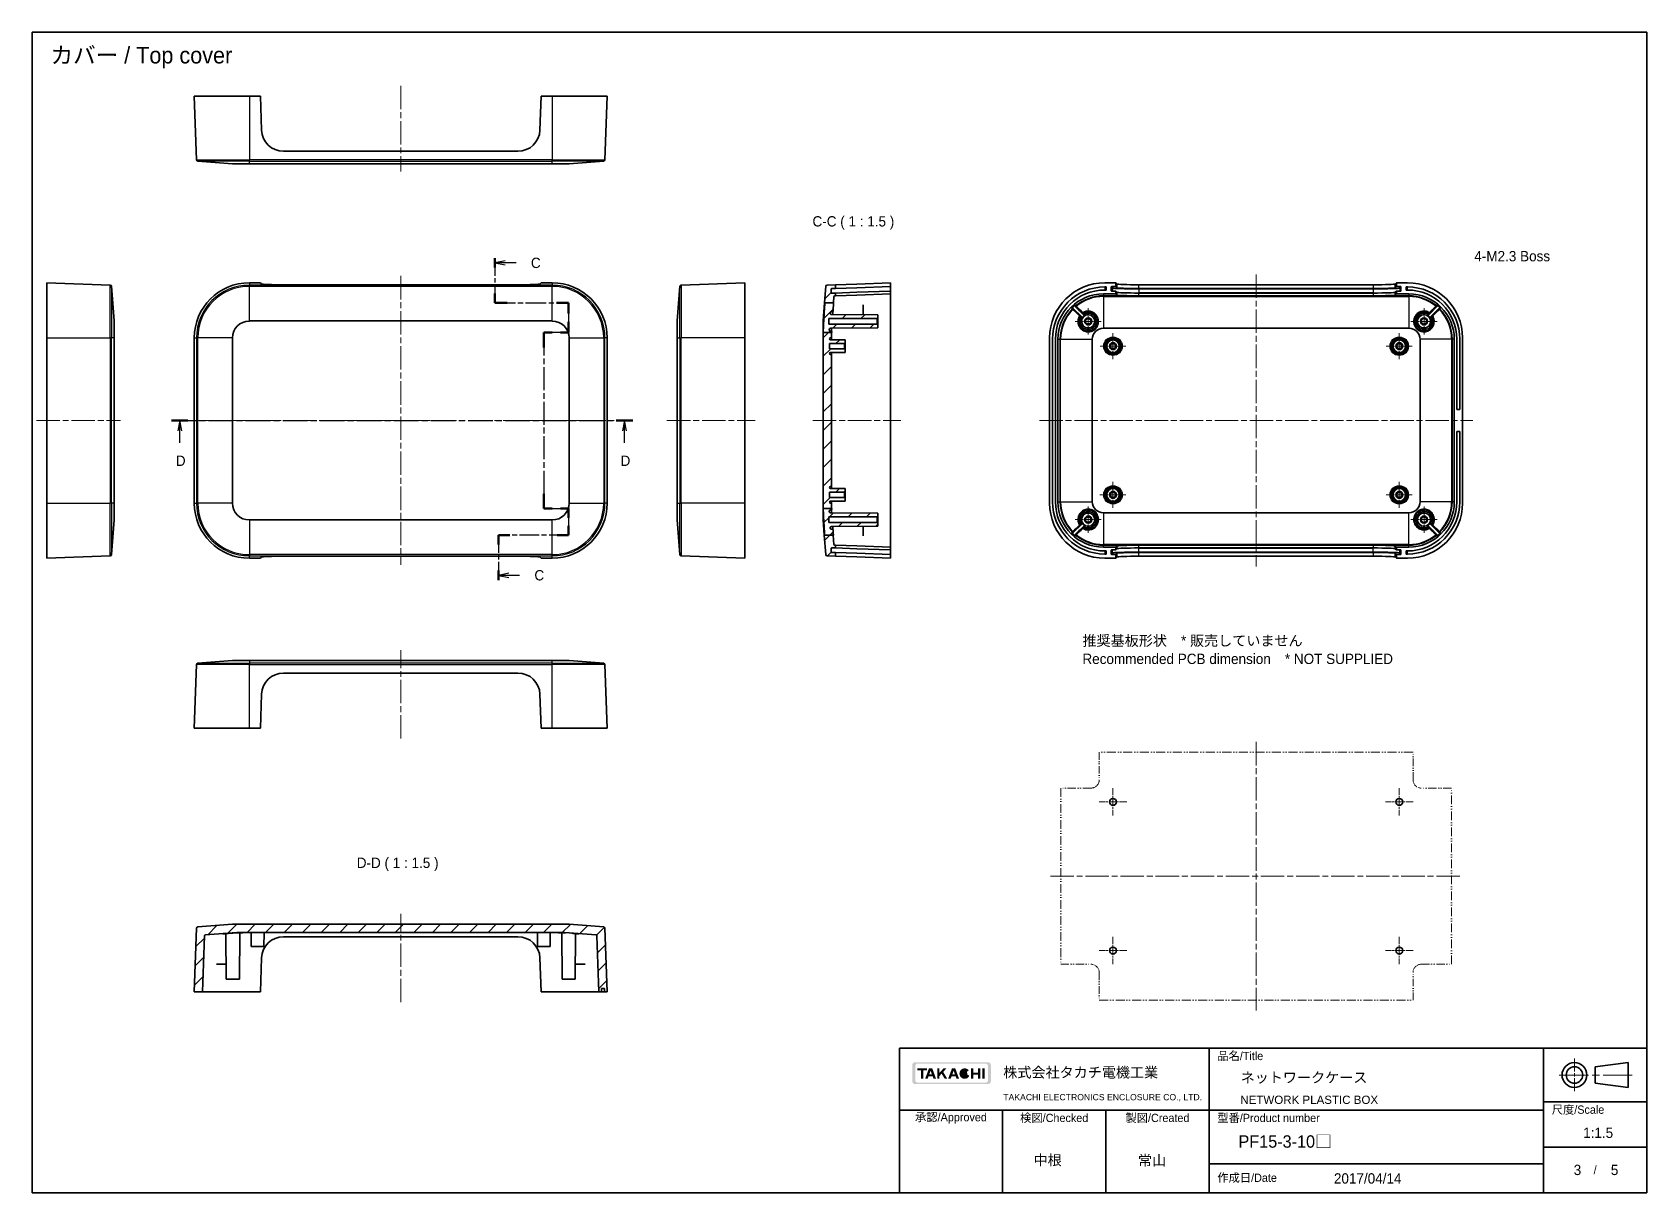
# Model space of a CAD drawing. Header units: millimetres. Extents: x 22 to 2802, y 12 to 434.
# Drawn here: x 1215 to 1801, y 12 to 433 of the extents above; entities that cross this region are included whole.
import ezdxf
from ezdxf.enums import TextEntityAlignment as Align

# ---------------------------------------------------------------- set-up
doc = ezdxf.new("R2010")
doc.units = ezdxf.units.MM
doc.header["$LTSCALE"] = 1.5
doc.linetypes.add('CHAIN', pattern=[0.3543, 0.2362, -0.0295, 0.0591, -0.0295])
doc.linetypes.add('DASH_DOUBLE_DOT', pattern=[0.4398, 0.24, -0.06, 0.0098, -0.06, 0.01, -0.06])
for name, color, linetype, lineweight in [('Border (ISO)', 7, 'Continuous', 35), ('Section Line (ISO)', 7, 'CHAIN', 25), ('Symbol (ISO)', 7, 'Continuous', 18), ('Title (ISO)', 7, 'Continuous', 35), ('Visible (ISO)', 7, 'Continuous', 35), ('Visible Narrow (ISO)', 7, 'Continuous', 25)]:
    doc.layers.add(name, color=color, linetype=linetype, lineweight=lineweight)
for name, color, linetype, lineweight, true_color in [('Center Mark (ISO)', 131, 'Continuous', 18, 0x7fffff), ('Centerline (ISO)', 131, 'Continuous', 18, 0x7fffff), ('Hatch (ISO)', 1, 'Continuous', 18, 0xff0000)]:
    doc.layers.add(name, color=color, linetype=linetype, lineweight=lineweight, true_color=true_color)
doc.styles.add('textstyle100', font='')
doc.styles.add('textstyle101', font='')
doc.styles.add('textstyle102', font='')
doc.styles.add('textstyle103', font='')
doc.styles.add('textstyle104', font='')
doc.styles.add('textstyle12', font='')
doc.styles.add('textstyle13', font='')
doc.styles.add('textstyle134', font='')
doc.styles.add('textstyle135', font='')
doc.styles.add('textstyle136', font='')
doc.styles.add('textstyle137', font='')
doc.styles.add('textstyle138', font='')
doc.styles.add('textstyle139', font='')
doc.styles.add('textstyle14', font='')
doc.styles.add('textstyle141', font='')
doc.styles.add('textstyle142', font='')
doc.styles.add('textstyle143', font='')
doc.styles.add('textstyle144', font='')
doc.styles.add('textstyle145', font='')
doc.styles.add('textstyle146', font='')
doc.styles.add('textstyle147', font='')
doc.styles.add('textstyle148', font='')
doc.styles.add('textstyle15', font='')
doc.styles.add('textstyle85', font='')
doc.styles.add('textstyle86', font='')
doc.styles.add('textstyle87', font='')
doc.styles.add('textstyle88', font='')
doc.styles.add('textstyle89', font='')
doc.styles.add('textstyle90', font='')
doc.styles.add('textstyle91', font='')
doc.styles.add('textstyle92', font='')
doc.styles.add('textstyle93', font='')
doc.styles.add('textstyle94', font='')
doc.styles.add('textstyle95', font='')
doc.styles.add('textstyle96', font='')
doc.styles.add('textstyle97', font='')
doc.styles.add('textstyle98', font='')
doc.styles.add('textstyle99', font='')
doc.styles.get('textstyle100').set_extended_font_data('MS PGothic')
doc.styles.get('textstyle101').set_extended_font_data('MS PGothic')
doc.styles.get('textstyle102').set_extended_font_data('Arial')
doc.styles.get('textstyle103').set_extended_font_data('MS PGothic')
doc.styles.get('textstyle104').set_extended_font_data('MS PGothic')
doc.styles.get('textstyle12').set_extended_font_data('MS PGothic')
doc.styles.get('textstyle13').set_extended_font_data('MS PGothic')
doc.styles.get('textstyle134').set_extended_font_data('MS PGothic')
doc.styles.get('textstyle135').set_extended_font_data('MS PGothic')
doc.styles.get('textstyle136').set_extended_font_data('MS PGothic')
doc.styles.get('textstyle137').set_extended_font_data('MS PGothic')
doc.styles.get('textstyle138').set_extended_font_data('MS PGothic')
doc.styles.get('textstyle139').set_extended_font_data('MS PGothic')
doc.styles.get('textstyle14').set_extended_font_data('MS PGothic')
doc.styles.get('textstyle141').set_extended_font_data('Arial')
doc.styles.get('textstyle142').set_extended_font_data('MS PGothic')
doc.styles.get('textstyle143').set_extended_font_data('MS PGothic')
doc.styles.get('textstyle144').set_extended_font_data('MS PGothic')
doc.styles.get('textstyle145').set_extended_font_data('MS PGothic')
doc.styles.get('textstyle146').set_extended_font_data('MS PGothic')
doc.styles.get('textstyle147').set_extended_font_data('MS PGothic')
doc.styles.get('textstyle148').set_extended_font_data('MS PGothic')
doc.styles.get('textstyle15').set_extended_font_data('MS PGothic')
doc.styles.get('textstyle85').set_extended_font_data('MS PGothic')
doc.styles.get('textstyle86').set_extended_font_data('MS PGothic')
doc.styles.get('textstyle87').set_extended_font_data('MS PGothic')
doc.styles.get('textstyle88').set_extended_font_data('MS PGothic')
doc.styles.get('textstyle89').set_extended_font_data('MS PGothic')
doc.styles.get('textstyle90').set_extended_font_data('MS PGothic')
doc.styles.get('textstyle91').set_extended_font_data('MS PGothic')
doc.styles.get('textstyle92').set_extended_font_data('MS PGothic')
doc.styles.get('textstyle93').set_extended_font_data('MS PGothic')
doc.styles.get('textstyle94').set_extended_font_data('MS PGothic')
doc.styles.get('textstyle95').set_extended_font_data('MS PGothic')
doc.styles.get('textstyle96').set_extended_font_data('MS PGothic')
doc.styles.get('textstyle97').set_extended_font_data('MS PGothic')
doc.styles.get('textstyle98').set_extended_font_data('MS PGothic')
doc.styles.get('textstyle99').set_extended_font_data('MS PGothic')
pattern_1 = [(45, (1193, -3e-13), (-3.367596, 3.367596), [])]

msp = doc.modelspace()

# ---------------------------------------------------------------- texts
at = {"layer": 'Symbol (ISO)', "color": 7, "attachment_point": 4}
for s, insert, char_height, width, line_spacing_factor, style in [('{\\fＭＳ Ｐゴシック|b0|i0;\\H6.0000;カバー / Top cover}', (1221.4, 424.27), 6, 72.9825, 1.5, 'textstyle146'), ('{4-M2.3 Boss}', (1738.62, 352.16), 3.75, 29.8465, 1.5, 'textstyle147'), ('{推奨基板形状\u3000* 販売していません\\PRecommended PCB dimension\u3000* NOT SUPPLIED}', (1596.26, 209.19), 3.75, 117.5, 1.058182, 'textstyle148')]:
    msp.add_mtext(s, dxfattribs=dict(at, insert=insert, char_height=char_height, width=width, line_spacing_factor=line_spacing_factor, style=style))
at = {"layer": 'Symbol (ISO)', "color": 7, "char_height": 3.75, "attachment_point": 7}
for s, insert, style in [('C-C ( 1 : 1.5 )', (1498.19, 361.83), 'textstyle144'), ('D-D ( 1 : 1.5 )', (1332.63, 128.83), 'textstyle145')]:
    msp.add_mtext(s, dxfattribs=dict(at, insert=insert, style=style))

# ---------------------------------------------------------------- blocks, each defined once
blk = doc.blocks.new('図面枠 tk図枠')
at = {"layer": 'Border (ISO)'}
for p, q in [((14.5, 289), (405.5, 289)), ((14.5, 289), (14.5, 8)), ((405.5, 289), (405.5, 8)), ((14.5, 8), (405.5, 8))]:
    blk.add_line(p, q, dxfattribs=at)
blk = doc.blocks.new('表題欄 tk表題欄')
at = {"layer": 'Hatch (ISO)'}
h = blk.add_hatch(color=256, dxfattribs=at)
edge = h.paths.add_edge_path(flags=0)
edge.add_arc((95.58, 236.3), 0.596, 270, 360)
edge.add_line((96.17, 236.3), (96.17, 239.71))
edge.add_arc((95.58, 239.71), 0.596, 0, 90)
edge.add_line((95.58, 240.31), (79.14, 240.31))
edge.add_arc((79.14, 239.71), 0.596, 90, 180)
edge.add_line((78.54, 239.71), (78.54, 236.3))
edge.add_arc((79.14, 236.3), 0.596, 180, 270)
edge.add_line((79.14, 235.7), (95.58, 235.7))
edge = h.paths.add_edge_path(flags=0)
edge.add_line((77.84, 239.96), (77.84, 236.05))
edge.add_arc((78.54, 236.05), 0.702, 180, 270)
edge.add_line((78.54, 235.35), (96.17, 235.35))
edge.add_arc((96.17, 236.05), 0.702, 270, 360)
edge.add_line((96.87, 236.05), (96.87, 239.96))
edge.add_arc((96.17, 239.96), 0.702, 0, 90)
edge.add_line((96.17, 240.66), (78.54, 240.66))
edge.add_arc((78.54, 239.96), 0.702, 90, 180)
for points in [[(79.07, 239.15), (79.07, 238.66), (79.92, 238.66), (79.92, 236.66), (80.51, 236.66), (80.51, 238.66), (81.36, 238.66), (81.36, 239.15)], [(85.68, 236.66), (84.94, 237.89), (84.42, 237.32), (84.42, 236.66), (83.9, 236.66), (83.9, 239.15), (84.42, 239.15), (84.42, 238.1), (85.39, 239.15), (86.11, 239.15), (85.32, 238.3), (86.3, 236.66)], [(92.09, 239.15), (92.09, 236.66), (92.61, 236.66), (92.61, 237.66), (93.77, 237.66), (93.77, 236.66), (94.29, 236.66), (94.29, 239.15), (93.77, 239.15), (93.77, 238.15), (92.61, 238.15), (92.61, 239.15)], [(94.84, 239.15), (94.84, 236.66), (95.36, 236.66), (95.36, 239.15)]]:
    blk.add_hatch(color=256, dxfattribs=at).paths.add_polyline_path(points, flags=0)
h = blk.add_hatch(color=256, dxfattribs=at)
h.paths.add_polyline_path([(82.59, 237.71), (81.95, 237.71), (82.27, 238.58)], flags=0)
h.paths.add_polyline_path([(82.78, 237.2), (81.76, 237.2), (81.57, 236.66), (80.95, 236.66), (81.86, 239.15), (82.68, 239.15), (83.59, 236.66), (82.98, 236.66)], flags=0)
h = blk.add_hatch(color=256, dxfattribs=at)
h.paths.add_polyline_path([(87.53, 237.71), (88.16, 237.71), (87.85, 238.58)], flags=0)
h.paths.add_polyline_path([(87.14, 236.66), (87.34, 237.2), (88.35, 237.2), (88.55, 236.66), (89.17, 236.66), (88.25, 239.15), (87.44, 239.15), (86.52, 236.66)], flags=0)
h = blk.add_hatch(color=256, dxfattribs=at)
edge = h.paths.add_edge_path(flags=0)
edge.add_arc((90.52, 237.9), 1.27, 38.5505, 336.582)
edge.add_line((91.69, 237.4), (91.17, 237.62))
edge.add_ellipse((90.52, 237.9), major_axis=(0, -0.8), ratio=0.867347, start_angle=-231.4495, end_angle=66.582, ccw=False)
edge.add_line((91.09, 238.36), (91.52, 238.7))
at = {"layer": 'Title (ISO)'}
for p, q in [((74.71, 244.05), (255.71, 244.05)), ((74.71, 209.05), (74.71, 244.05)), ((149.71, 244.05), (149.71, 209.05)), ((230.71, 244.05), (230.71, 209.05)), ((255.71, 244.05), (255.71, 209.05)), ((243.21, 239.55), (251.21, 240.55)), ((243.21, 239.55), (243.21, 235.55)), ((251.21, 234.55), (251.21, 240.55)), ((243.21, 235.55), (251.21, 234.55)), ((230.71, 231.05), (255.71, 231.05)), ((74.71, 229.05), (230.71, 229.05)), ((99.71, 229.05), (99.71, 209.05)), ((124.71, 229.05), (124.71, 209.05)), ((230.71, 220.05), (255.71, 220.05)), ((149.71, 216.05), (230.71, 216.05)), ((255.71, 209.05), (74.71, 209.05))]:
    blk.add_line(p, q, dxfattribs=at)
at = {"layer": 'Title (ISO)', "color": 4, "linetype": 'CHAIN', "lineweight": 18, "ltscale": 8.88956, "true_color": 0x00ffff}
blk.add_line((238.21, 241.55), (238.21, 233.55), dxfattribs=at)
at = {"layer": 'Title (ISO)', "color": 4, "linetype": 'CHAIN', "lineweight": 18, "ltscale": 20.001633, "true_color": 0x00ffff}
blk.add_line((252.21, 237.55), (234.21, 237.55), dxfattribs=at)
at = {"layer": 'Title (ISO)'}
for radius in [3, 2]:
    blk.add_circle((238.21, 237.55), radius, dxfattribs=at)
at = {"layer": 'Title (ISO)', "color": 1, "true_color": 0xff0000, "char_height": 2, "line_spacing_factor": 1.5}
for s, insert, attachment_point, style in [('\\fＭＳ Ｐゴシック|b0|i0;\\H2.0000;品名/Title', (151.71, 242.05), 4, 'textstyle85'), ('\\fＭＳ Ｐゴシック|b0|i0;\\H2.0000;承認/Approved', (87.21, 227.05), 5, 'textstyle87'), ('\\fＭＳ Ｐゴシック|b0|i0;\\H2.0000;検図/Checked', (112.21, 227.05), 5, 'textstyle88'), ('\\fＭＳ Ｐゴシック|b0|i0;\\H2.0000;製図/Created', (137.21, 227.05), 5, 'textstyle89'), ('\\fＭＳ Ｐゴシック|b0|i0;\\H2.0000;型番/Product number', (151.71, 227.05), 4, 'textstyle86'), ('\\fＭＳ Ｐゴシック|b0|i0;\\H2.0000;尺度/Scale', (232.71, 229.05), 4, 'textstyle91'), ('\\fＭＳ Ｐゴシック|b0|i0;\\H2.0000;作成日/Date', (151.71, 212.55), 4, 'textstyle92')]:
    blk.add_mtext(s, dxfattribs=dict(at, insert=insert, attachment_point=attachment_point, style=style))
at = {"layer": 'Title (ISO)', "color": 7, "line_spacing_factor": 1.5}
for s, insert, char_height, attachment_point, style in [('株式会社タカチ電機工業', (99.87, 238.05), 2.5, 4, 'textstyle90'), ('\\fArial|b0|i0;\\H1.4986;TAKACHI ELECTRONICS ENCLOSURE CO., LTD.', (99.87, 232.05), 1.4986, 4, 'textstyle93'), ('\\fＭＳ Ｐゴシック|b0|i0;\\H2.0000;/', (243.21, 214.55), 2, 5, 'textstyle94')]:
    blk.add_mtext(s, dxfattribs=dict(at, insert=insert, char_height=char_height, attachment_point=attachment_point, style=style))
at = {"layer": 'Title (ISO)', "color": 7}
for tag, height, style, p in [('<品名>', 2.5, 'textstyle95', (157.37, 236.95)), ('<Title>', 2, 'textstyle102', (157.28, 231.55)), ('<型番>', 3, 'textstyle96', (157.16, 221.43))]:
    blk.add_attdef(tag, text='', height=height, dxfattribs=dict(at, style=style)).set_placement(p, align=Align.MIDDLE_LEFT)
for tag, style, p in [('<尺度>', 'textstyle97', (244.48, 223.55)), ('<承認>', 'textstyle101', (87.21, 217.05)), ('<検図>', 'textstyle99', (110.43, 216.94)), ('<製図>', 'textstyle100', (135.72, 216.87)), ('<ページ_No.>', 'textstyle103', (239.11, 214.55)), ('<総ページ数>', 'textstyle104', (247.99, 214.55)), ('作成日', 'textstyle98', (187.75, 212.51))]:
    blk.add_attdef(tag, text='', height=2.5, dxfattribs=dict(at, style=style)).set_placement(p, align=Align.MIDDLE_CENTER)
blk = doc.blocks.new('2dTransSection2')
at = {"layer": 'Section Line (ISO)', "linetype": 'CHAIN', "ltscale": 12.001014}
blk.add_line((126.54, 234.27), (126.54, 223.52), dxfattribs=at)
at = {"layer": 'Section Line (ISO)', "linetype": 'Continuous', "lineweight": 50}
for p, q in [((126.54, 234.27), (126.54, 232.02)), ((126.54, 225.77), (126.54, 223.52)), ((126.54, 223.52), (129.5, 223.52)), ((141.44, 223.52), (144.4, 223.52)), ((144.4, 223.52), (144.4, 220.9)), ((140.4, 216.28), (138.4, 216.28)), ((138.4, 216.28), (138.4, 212.7)), ((144.4, 216.28), (142.4, 216.28)), ((144.4, 218.9), (144.4, 216.28)), ((138.4, 177.24), (138.4, 173.66)), ((138.4, 173.66), (140.4, 173.66)), ((142.4, 173.66), (144.4, 173.66)), ((144.4, 173.66), (144.4, 171.46)), ((144.4, 169.46), (144.4, 167.26)), ((130.14, 167.26), (127.38, 167.26)), ((127.38, 167.26), (127.38, 164.95)), ((144.4, 167.26), (141.65, 167.26)), ((127.38, 158.65), (127.38, 156.35))]:
    blk.add_line(p, q, dxfattribs=at)
at = {"layer": 'Section Line (ISO)', "linetype": 'Continuous'}
for p, q in [((129.04, 233.65), (126.54, 233.15)), ((129.04, 233.15), (126.54, 233.15)), ((126.54, 233.15), (129.04, 232.65)), ((131.66, 233.15), (129.04, 233.15)), ((129.88, 158), (127.38, 157.5)), ((129.88, 157.5), (127.38, 157.5)), ((127.38, 157.5), (129.88, 157)), ((132.52, 157.5), (129.88, 157.5))]:
    blk.add_line(p, q, dxfattribs=at)
at = {"layer": 'Section Line (ISO)', "linetype": 'CHAIN', "ltscale": 14.019543}
blk.add_line((126.54, 223.52), (144.4, 223.52), dxfattribs=at)
at = {"layer": 'Section Line (ISO)', "linetype": 'CHAIN', "ltscale": 13.040683}
blk.add_line((144.4, 223.52), (144.4, 216.28), dxfattribs=at)
at = {"layer": 'Section Line (ISO)', "linetype": 'CHAIN', "ltscale": 11.290431}
blk.add_line((144.4, 216.28), (138.4, 216.28), dxfattribs=at)
at = {"layer": 'Section Line (ISO)', "linetype": 'CHAIN', "ltscale": 15.741339}
blk.add_line((138.4, 216.28), (138.4, 173.66), dxfattribs=at)
at = {"layer": 'Section Line (ISO)', "linetype": 'CHAIN', "ltscale": 11.290419}
blk.add_line((138.4, 173.66), (144.4, 173.66), dxfattribs=at)
at = {"layer": 'Section Line (ISO)', "linetype": 'CHAIN', "ltscale": 11.857864}
blk.add_line((144.4, 173.66), (144.4, 167.26), dxfattribs=at)
at = {"layer": 'Section Line (ISO)', "linetype": 'CHAIN', "ltscale": 13.419837}
blk.add_line((144.4, 167.26), (127.38, 167.26), dxfattribs=at)
at = {"layer": 'Section Line (ISO)', "linetype": 'CHAIN', "ltscale": 12.144682}
blk.add_line((127.38, 167.26), (127.38, 156.35), dxfattribs=at)
at = {"layer": 'Section Line (ISO)', "char_height": 2.5, "attachment_point": 7}
for insert, style in [((135.26, 231.88), 'textstyle12'), ((136.11, 156.23), 'textstyle13')]:
    blk.add_mtext('C', dxfattribs=dict(at, insert=insert, style=style))
blk = doc.blocks.new('2dTransSection3')
at = {"layer": 'Section Line (ISO)', "linetype": 'CHAIN', "ltscale": 16.88969}
blk.add_line((48.22, 194.99), (159.91, 194.99), dxfattribs=at)
at = {"layer": 'Section Line (ISO)', "linetype": 'Continuous', "lineweight": 50}
for p, q in [((48.22, 194.99), (52.2, 194.99)), ((155.93, 194.99), (159.91, 194.99))]:
    blk.add_line(p, q, dxfattribs=at)
at = {"layer": 'Section Line (ISO)', "linetype": 'Continuous'}
for p, q in [((50.21, 194.99), (49.71, 192.49)), ((50.21, 192.49), (50.21, 194.99)), ((50.71, 192.49), (50.21, 194.99)), ((50.21, 189.61), (50.21, 192.49)), ((157.92, 194.99), (157.42, 192.49)), ((157.92, 192.49), (157.92, 194.99)), ((158.42, 192.49), (157.92, 194.99)), ((157.92, 189.61), (157.92, 192.49))]:
    blk.add_line(p, q, dxfattribs=at)
at = {"layer": 'Section Line (ISO)', "char_height": 2.5, "attachment_point": 7}
for insert, style in [((49.27, 183.99), 'textstyle14'), ((156.98, 183.99), 'textstyle15')]:
    blk.add_mtext('D', dxfattribs=dict(at, insert=insert, style=style))

# ---------------------------------------------------------------- hatches: boundary and pattern name
at = {"layer": 'Hatch (ISO)'}
h = msp.add_hatch(dxfattribs=at)
h.set_pattern_fill('ANSI31', color=256, scale=38.1, style=0, pattern_type=0)
h.set_pattern_definition(pattern_1)
edge = h.paths.add_edge_path(flags=0)
edge.add_line((1502.68, 335.28), (1505.78, 335.28))
edge.add_line((1505.78, 335.28), (1505.95, 337.51))
edge.add_ellipse((1506.25, 337.48), major_axis=(-0.299, 0.023), ratio=1, start_angle=-83.61569, end_angle=0, ccw=False)
edge.add_line((1506.24, 337.78), (1506.57, 337.79))
edge.add_line((1506.57, 337.79), (1506.57, 338.79))
edge.add_line((1506.57, 338.79), (1505.13, 338.74))
edge.add_ellipse((1505.12, 338.84), major_axis=(0.0035, -0.0999), ratio=1, start_angle=-90, end_angle=0, ccw=False)
edge.add_line((1505.03, 338.84), (1504.97, 340.29))
edge.add_ellipse((1505.07, 340.29), major_axis=(-0.0999, -0.0035), ratio=1, start_angle=-90, end_angle=0, ccw=False)
edge.add_line((1505.07, 340.39), (1506.57, 340.44))
edge.add_line((1506.57, 340.44), (1506.57, 341.79))
edge.add_line((1506.57, 341.79), (1503.52, 341.69))
edge.add_ellipse((1503.54, 341.19), major_axis=(-0.017, 0.5), ratio=1, start_angle=0, end_angle=83.61569)
edge.add_line((1503.04, 341.23), (1502.58, 335.28))
edge.add_line((1502.58, 335.28), (1502.68, 335.28))
edge = h.paths.add_edge_path(flags=0)
edge.add_line((1502.08, 324.42), (1505.07, 324.42))
edge.add_line((1505.07, 324.42), (1505.22, 324.42))
edge.add_spline(control_points=[(1505.22, 324.42), (1505.23, 324.55), (1505.23, 324.69)], knot_values=[1.749029, 1.749029, 1.749029, 1.791308, 1.791308, 1.791308], degree=2, periodic=0)
edge.add_spline(control_points=[(1505.23, 324.69), (1505.23, 324.71), (1505.23, 324.73), (1505.22, 324.78), (1505.21, 324.8), (1505.19, 324.86), (1505.17, 324.89), (1505.11, 324.94), (1505.07, 324.96), (1505, 324.99), (1504.97, 325), (1504.93, 324.99)], knot_values=[-0.049482, -0.049482, -0.049482, -0.049482, -0.042024, -0.042024, -0.034549, -0.034549, -0.022824, -0.022824, -0.010894, -0.010894, 0, 0, 0, 0], degree=3, periodic=0)
edge.add_line((1504.93, 324.99), (1504.76, 324.99))
edge.add_spline(control_points=[(1504.76, 324.99), (1504.72, 324.99), (1504.68, 325), (1504.61, 325.01), (1504.57, 325.03), (1504.49, 325.07), (1504.44, 325.1), (1504.34, 325.21), (1504.31, 325.27), (1504.27, 325.39), (1504.26, 325.45), (1504.26, 325.51)], knot_values=[-0.104814, -0.104814, -0.104814, -0.104814, -0.083544, -0.083544, -0.062272, -0.062272, -0.038312, -0.038312, -0.018365, -0.018365, 0, 0, 0, 0], degree=3, periodic=0)
edge.add_spline(control_points=[(1504.26, 325.51), (1504.26, 325.52), (1504.26, 325.52)], knot_values=[1.457481, 1.457481, 1.457481, 1.458765, 1.458765, 1.458765], degree=2, periodic=0)
edge.add_spline(control_points=[(1504.26, 325.52), (1504.26, 325.59), (1504.28, 325.65), (1504.33, 325.77), (1504.37, 325.82), (1504.46, 325.91), (1504.52, 325.94), (1504.64, 325.99), (1504.7, 326), (1504.76, 326)], knot_values=[-0.076135, -0.076135, -0.076135, -0.076135, -0.056982, -0.056982, -0.038384, -0.038384, -0.018449, -0.018449, 0, 0, 0, 0], degree=3, periodic=0)
edge.add_line((1504.76, 326), (1521.97, 326.09))
edge.add_line((1521.97, 326.09), (1521.97, 327.19))
edge.add_line((1521.97, 327.19), (1521.67, 327.49))
edge.add_line((1521.67, 327.49), (1504.07, 327.49))
edge.add_line((1504.07, 327.49), (1504.07, 329.49))
edge.add_line((1504.07, 329.49), (1521.67, 329.49))
edge.add_line((1521.67, 329.49), (1521.97, 329.79))
edge.add_line((1521.97, 329.79), (1521.97, 330.89))
edge.add_line((1521.97, 330.89), (1505.1, 330.98))
edge.add_spline(control_points=[(1505.1, 330.98), (1505.06, 330.98), (1505.02, 330.99), (1504.94, 331.01), (1504.9, 331.02), (1504.82, 331.06), (1504.77, 331.1), (1504.68, 331.21), (1504.64, 331.27), (1504.61, 331.39), (1504.6, 331.45), (1504.6, 331.51)], knot_values=[-0.09535, -0.09535, -0.09535, -0.09535, -0.0779, -0.0779, -0.060454, -0.060454, -0.038364, -0.038364, -0.018372, -0.018372, 0, 0, 0, 0], degree=3, periodic=0)
edge.add_spline(control_points=[(1504.6, 331.51), (1504.6, 331.52), (1504.6, 331.52)], knot_values=[1.93155, 1.93155, 1.93155, 1.931943, 1.931943, 1.931943], degree=2, periodic=0)
edge.add_spline(control_points=[(1504.6, 331.52), (1504.61, 331.58), (1504.62, 331.64), (1504.67, 331.75), (1504.71, 331.81), (1504.81, 331.9), (1504.86, 331.93), (1504.98, 331.98), (1505.04, 331.99), (1505.1, 331.99)], knot_values=[-0.069672, -0.069672, -0.069672, -0.069672, -0.053626, -0.053626, -0.037089, -0.037089, -0.018411, -0.018411, -0.000003, -0.000003, -0.000003, -0.000003], degree=3, periodic=0)
edge.add_line((1505.1, 331.99), (1505.36, 331.99))
edge.add_spline(control_points=[(1505.36, 331.99), (1505.39, 331.99), (1505.43, 332), (1505.5, 332.02), (1505.53, 332.04), (1505.59, 332.1), (1505.61, 332.13), (1505.64, 332.2), (1505.65, 332.23), (1505.66, 332.27)], knot_values=[-0.040715, -0.040715, -0.040715, -0.040715, -0.031607, -0.031607, -0.02208, -0.02208, -0.011127, -0.011127, -0.000061, -0.000061, -0.000061, -0.000061], degree=3, periodic=0)
edge.add_spline(control_points=[(1505.66, 332.27), (1505.75, 333.62), (1505.86, 335.28)], knot_values=[2.522481, 2.522481, 2.522481, 2.660218, 2.660218, 2.660218], degree=2, periodic=0)
edge.add_line((1505.86, 335.28), (1505.78, 335.28))
edge.add_line((1505.78, 335.28), (1502.68, 335.28))
edge.add_spline(control_points=[(1502.68, 335.28), (1502.16, 327.77), (1502.08, 324.42)], knot_values=[0, 0, 0, 0.964999, 0.964999, 0.964999], degree=2, periodic=0)
edge = h.paths.add_edge_path(flags=0)
edge.add_line((1502.09, 260.49), (1505.07, 260.49))
edge.add_line((1505.07, 260.49), (1505.23, 260.49))
edge.add_spline(control_points=[(1505.23, 260.49), (1505.23, 260.4), (1505.23, 260.3)], knot_values=[0.776601, 0.776601, 0.776601, 0.804047, 0.804047, 0.804047], degree=2, periodic=0)
edge.add_spline(control_points=[(1505.23, 260.3), (1505.23, 260.27), (1505.23, 260.23), (1505.2, 260.16), (1505.18, 260.12), (1505.12, 260.06), (1505.09, 260.04), (1505.04, 260.01), (1505.02, 260.01), (1504.98, 260), (1504.95, 259.99), (1504.93, 259.99)], knot_values=[-0.062242, -0.062242, -0.062242, -0.062242, -0.051293, -0.051293, -0.039323, -0.039323, -0.025049, -0.025049, -0.012564, -0.012564, -0.000075, -0.000075, -0.000075, -0.000075], degree=3, periodic=0)
edge.add_line((1504.93, 259.99), (1504.76, 259.99))
edge.add_spline(control_points=[(1504.76, 259.99), (1504.7, 259.99), (1504.64, 259.98), (1504.52, 259.93), (1504.46, 259.9), (1504.37, 259.81), (1504.33, 259.76), (1504.29, 259.66), (1504.28, 259.63), (1504.26, 259.55), (1504.26, 259.51), (1504.26, 259.47)], knot_values=[-0.082734, -0.082734, -0.082734, -0.082734, -0.064434, -0.064434, -0.044449, -0.044449, -0.02494, -0.02494, -0.012471, -0.012471, -0.000001, -0.000001, -0.000001, -0.000001], degree=3, periodic=0)
edge.add_spline(control_points=[(1504.26, 259.47), (1504.26, 259.47), (1504.26, 259.46)], knot_values=[0.479005, 0.479005, 0.479005, 0.480155, 0.480155, 0.480155], degree=2, periodic=0)
edge.add_spline(control_points=[(1504.26, 259.46), (1504.26, 259.4), (1504.28, 259.34), (1504.33, 259.22), (1504.37, 259.16), (1504.46, 259.08), (1504.52, 259.04), (1504.63, 258.99), (1504.7, 258.98), (1504.76, 258.98)], knot_values=[-0.076063, -0.076063, -0.076063, -0.076063, -0.057442, -0.057442, -0.037508, -0.037508, -0.018794, -0.018794, 0, 0, 0, 0], degree=3, periodic=0)
edge.add_line((1504.76, 258.98), (1521.97, 258.89))
edge.add_line((1521.97, 258.89), (1521.97, 257.79))
edge.add_line((1521.97, 257.79), (1521.67, 257.49))
edge.add_line((1521.67, 257.49), (1504.07, 257.49))
edge.add_line((1504.07, 257.49), (1504.07, 255.49))
edge.add_line((1504.07, 255.49), (1521.67, 255.49))
edge.add_line((1521.67, 255.49), (1521.97, 255.19))
edge.add_line((1521.97, 255.19), (1521.97, 254.09))
edge.add_line((1521.97, 254.09), (1505.1, 254))
edge.add_spline(control_points=[(1505.1, 254), (1505.04, 254), (1504.98, 253.99), (1504.86, 253.95), (1504.8, 253.91), (1504.7, 253.81), (1504.67, 253.76), (1504.63, 253.67), (1504.62, 253.63), (1504.6, 253.55), (1504.6, 253.51), (1504.6, 253.47)], knot_values=[-0.094962, -0.094962, -0.094962, -0.094962, -0.076728, -0.076728, -0.056777, -0.056777, -0.034751, -0.034751, -0.01738, -0.01738, -0.000004, -0.000004, -0.000004, -0.000004], degree=3, periodic=0)
edge.add_spline(control_points=[(1504.6, 253.47), (1504.6, 253.47), (1504.6, 253.46)], knot_values=[0.006302, 0.006302, 0.006302, 0.006941, 0.006941, 0.006941], degree=2, periodic=0)
edge.add_spline(control_points=[(1504.6, 253.46), (1504.61, 253.4), (1504.62, 253.34), (1504.68, 253.23), (1504.71, 253.17), (1504.81, 253.08), (1504.87, 253.05), (1504.98, 253), (1505.04, 252.99), (1505.1, 252.99)], knot_values=[-0.068029, -0.068029, -0.068029, -0.068029, -0.049485, -0.049485, -0.031194, -0.031194, -0.01526, -0.01526, 0, 0, 0, 0], degree=3, periodic=0)
edge.add_line((1505.1, 252.99), (1505.36, 252.99))
edge.add_spline(control_points=[(1505.36, 252.99), (1505.39, 252.99), (1505.43, 252.99), (1505.5, 252.96), (1505.53, 252.94), (1505.59, 252.88), (1505.61, 252.85), (1505.64, 252.78), (1505.65, 252.75), (1505.66, 252.71)], knot_values=[-0.041615, -0.041615, -0.041615, -0.041615, -0.030567, -0.030567, -0.019392, -0.019392, -0.009515, -0.009515, 0, 0, 0, 0], degree=3, periodic=0)
edge.add_spline(control_points=[(1505.66, 252.71), (1505.71, 251.86), (1505.78, 250.89)], knot_values=[0, 0, 0, 0.084675, 0.084675, 0.084675], degree=2, periodic=0)
edge.add_line((1505.78, 250.89), (1505.69, 250.89))
edge.add_line((1505.69, 250.89), (1502.6, 250.89))
edge.add_spline(control_points=[(1502.6, 250.89), (1502.16, 257.36), (1502.09, 260.49)], knot_values=[1.472134, 1.472134, 1.472134, 2.323902, 2.323902, 2.323902], degree=2, periodic=0)
edge = h.paths.add_edge_path(flags=0)
edge.add_line((1505.95, 247.48), (1505.69, 250.89))
edge.add_line((1505.69, 250.89), (1502.6, 250.89))
edge.add_line((1502.6, 250.89), (1502.49, 250.89))
edge.add_line((1502.49, 250.89), (1503.04, 243.76))
edge.add_ellipse((1503.54, 243.8), major_axis=(-0.499, -0.038), ratio=1, start_angle=0, end_angle=83.61569)
edge.add_line((1503.52, 243.3), (1506.57, 243.19))
edge.add_line((1506.57, 243.19), (1506.57, 244.54))
edge.add_line((1506.57, 244.54), (1505.07, 244.59))
edge.add_ellipse((1505.07, 244.69), major_axis=(-0.0035, -0.0999), ratio=1, start_angle=-90, end_angle=0, ccw=False)
edge.add_line((1504.97, 244.7), (1505.03, 246.15))
edge.add_ellipse((1505.12, 246.14), major_axis=(-0.0999, 0.0035), ratio=1, start_angle=-90, end_angle=0, ccw=False)
edge.add_line((1505.13, 246.24), (1506.57, 246.19))
edge.add_line((1506.57, 246.19), (1506.57, 247.19))
edge.add_line((1506.57, 247.19), (1506.24, 247.2))
edge.add_ellipse((1506.25, 247.5), major_axis=(-0.01, -0.3), ratio=1, start_angle=-83.61569, end_angle=0, ccw=False)
edge = h.paths.add_edge_path(flags=0)
edge.add_line((1502.07, 260.49), (1502.09, 260.49))
edge.add_line((1502.09, 260.49), (1505.07, 260.49))
edge.add_line((1505.07, 260.49), (1505.07, 262.14))
edge.add_ellipse((1504.77, 262.14), major_axis=(0.3, 0), ratio=1, start_angle=0, end_angle=90)
edge.add_line((1504.77, 262.44), (1504.69, 262.44))
edge.add_ellipse((1504.69, 262.81), major_axis=(0, -0.37), ratio=1, start_angle=-90, end_angle=0, ccw=False)
edge.add_ellipse((1504.69, 262.79), major_axis=(-0.37, 0.018), ratio=1, start_angle=-86.88405, end_angle=0, ccw=False)
edge.add_line((1504.69, 263.16), (1510.07, 263.19))
edge.add_line((1510.07, 263.19), (1510.07, 264.22))
edge.add_line((1510.07, 264.22), (1509.77, 264.52))
edge.add_line((1509.77, 264.52), (1504.32, 264.52))
edge.add_line((1504.32, 264.52), (1504.32, 266.47))
edge.add_line((1504.32, 266.47), (1509.77, 266.47))
edge.add_line((1509.77, 266.47), (1510.07, 266.77))
edge.add_line((1510.07, 266.77), (1510.07, 267.79))
edge.add_line((1510.07, 267.79), (1504.69, 267.82))
edge.add_ellipse((1504.69, 268.19), major_axis=(-0.002, -0.37), ratio=1, start_angle=-86.88405, end_angle=0, ccw=False)
edge.add_ellipse((1504.69, 268.17), major_axis=(-0.37, 0), ratio=1, start_angle=-90, end_angle=0, ccw=False)
edge.add_line((1504.69, 268.54), (1504.77, 268.54))
edge.add_ellipse((1504.77, 268.84), major_axis=(0, -0.3), ratio=1, start_angle=0, end_angle=90)
edge.add_line((1505.07, 268.84), (1505.07, 316.14))
edge.add_ellipse((1504.77, 316.14), major_axis=(0.3, 0), ratio=1, start_angle=0, end_angle=90)
edge.add_line((1504.77, 316.44), (1504.69, 316.44))
edge.add_ellipse((1504.69, 316.81), major_axis=(0, -0.37), ratio=1, start_angle=-87.18441, end_angle=0, ccw=False)
edge.add_ellipse((1504.69, 316.79), major_axis=(-0.37, 0), ratio=1, start_angle=-89.7, end_angle=0, ccw=False)
edge.add_line((1504.69, 317.16), (1510.07, 317.19))
edge.add_line((1510.07, 317.19), (1510.07, 318.24))
edge.add_line((1510.07, 318.24), (1509.77, 318.54))
edge.add_line((1509.77, 318.54), (1504.32, 318.54))
edge.add_line((1504.32, 318.54), (1504.32, 320.44))
edge.add_line((1504.32, 320.44), (1509.77, 320.44))
edge.add_line((1509.77, 320.44), (1510.07, 320.74))
edge.add_line((1510.07, 320.74), (1510.07, 321.79))
edge.add_line((1510.07, 321.79), (1504.69, 321.82))
edge.add_ellipse((1504.69, 322.19), major_axis=(-0.002, -0.37), ratio=1, start_angle=-89.7, end_angle=0, ccw=False)
edge.add_ellipse((1504.69, 322.17), major_axis=(-0.37, 0.018), ratio=1, start_angle=-87.18441, end_angle=0, ccw=False)
edge.add_line((1504.69, 322.54), (1504.77, 322.54))
edge.add_ellipse((1504.77, 322.84), major_axis=(0, -0.3), ratio=1, start_angle=0, end_angle=90)
edge.add_line((1505.07, 322.84), (1505.07, 324.42))
edge.add_line((1505.07, 324.42), (1502.08, 324.42))
edge.add_line((1502.08, 324.42), (1502.07, 324.42))
edge.add_line((1502.07, 324.42), (1502.07, 260.49))
h = msp.add_hatch(dxfattribs=at)
h.set_pattern_fill('ANSI31', color=256, scale=38.1, style=0, pattern_type=0)
h.set_pattern_definition(pattern_1)
edge = h.paths.add_edge_path(flags=0)
edge.add_ellipse((1422.3, 108.02), major_axis=(0.5, 0.017), ratio=1, start_angle=0, end_angle=83.61569)
edge.add_line((1422.34, 108.52), (1409.75, 109.49))
edge.add_line((1409.75, 109.49), (1287.46, 109.49))
edge.add_line((1287.46, 109.49), (1274.87, 108.52))
edge.add_ellipse((1274.91, 108.02), major_axis=(-0.038, 0.499), ratio=1, start_angle=0, end_angle=83.61569)
edge.add_line((1274.41, 108.04), (1273.6, 84.99))
edge.add_line((1273.6, 84.99), (1276.6, 84.99))
edge.add_line((1276.6, 84.99), (1277.31, 105.32))
edge.add_ellipse((1277.61, 105.31), major_axis=(-0.3, 0.01), ratio=1, start_angle=-83.61569, end_angle=0, ccw=False)
edge.add_line((1277.59, 105.61), (1289.06, 106.49))
edge.add_line((1289.06, 106.49), (1408.15, 106.49))
edge.add_line((1408.15, 106.49), (1419.62, 105.61))
edge.add_ellipse((1419.59, 105.31), major_axis=(0.023, 0.299), ratio=1, start_angle=-83.61569, end_angle=0, ccw=False)
edge.add_line((1419.89, 105.32), (1420.6, 84.99))
edge.add_line((1420.6, 84.99), (1421.5, 84.99))
edge.add_line((1421.5, 84.99), (1421.5, 86.19))
edge.add_line((1421.5, 86.19), (1422.6, 86.19))
edge.add_line((1422.6, 86.19), (1422.6, 84.99))
edge.add_line((1422.6, 84.99), (1423.6, 84.99))
edge.add_line((1423.6, 84.99), (1422.8, 108.04))

# ---------------------------------------------------------------- linework, layer by layer
at = {"layer": 'Center Mark (ISO)', "linetype": 'CHAIN', "ltscale": 7.037547}
for p, q in [((1603.1, 328.49), (1593.6, 328.49)), ((1598.35, 333.24), (1598.35, 323.74)), ((1725.1, 328.49), (1715.6, 328.49)), ((1720.35, 333.24), (1720.35, 323.74)), ((1598.35, 261.24), (1598.35, 251.74)), ((1720.35, 261.24), (1720.35, 251.74)), ((1603.1, 256.49), (1593.6, 256.49)), ((1725.1, 256.49), (1715.6, 256.49))]:
    msp.add_line(p, q, dxfattribs=at)
at = {"layer": 'Center Mark (ISO)', "linetype": 'CHAIN', "ltscale": 6.963467}
for p, q in [((1607.35, 324.19), (1607.35, 314.79)), ((1711.35, 324.19), (1711.35, 314.79)), ((1612.05, 319.49), (1602.65, 319.49)), ((1716.05, 319.49), (1706.65, 319.49)), ((1711.35, 270.19), (1711.35, 260.79)), ((1716.05, 265.49), (1706.65, 265.49))]:
    msp.add_line(p, q, dxfattribs=at)
at = {"layer": 'Center Mark (ISO)', "linetype": 'CHAIN', "ltscale": 6.999409}
for p, q in [((1607.35, 270.22), (1607.35, 260.77)), ((1612.08, 265.49), (1602.63, 265.49))]:
    msp.add_line(p, q, dxfattribs=at)
at = {"layer": 'Center Mark (ISO)', "linetype": 'CHAIN', "ltscale": 7.407949}
for p, q in [((1607.35, 158.97), (1607.35, 148.97)), ((1711.35, 158.97), (1711.35, 148.97)), ((1612.35, 153.97), (1602.35, 153.97)), ((1716.35, 153.97), (1706.35, 153.97)), ((1612.35, 99.97), (1602.35, 99.97)), ((1607.35, 104.97), (1607.35, 94.97)), ((1716.35, 99.97), (1706.35, 99.97)), ((1711.35, 104.97), (1711.35, 94.97))]:
    msp.add_line(p, q, dxfattribs=at)
at = {"layer": 'Centerline (ISO)', "linetype": 'CHAIN', "ltscale": 23.990969}
for p, q in [((1348.6, 414.02), (1348.6, 382.99)), ((1348.6, 344.98), (1348.6, 240.01)), ((1659.35, 345.54), (1659.35, 239.44)), ((1216.26, 292.49), (1246.82, 292.49)), ((1271.12, 292.49), (1426.09, 292.49)), ((1445.32, 292.49), (1477.32, 292.49)), ((1498.32, 292.45), (1530.32, 292.5)), ((1580.6, 292.49), (1738.1, 292.49)), ((1348.6, 177.01), (1348.6, 209.01)), ((1659.35, 175.72), (1659.35, 78.22)), ((1584.6, 126.97), (1734.1, 126.97)), ((1348.6, 81.24), (1348.6, 113.24))]:
    msp.add_line(p, q, dxfattribs=at)
at = {"layer": 'Visible (ISO)'}
for p, q in [((1293.6, 410.27), (1273.6, 410.27)), ((1273.6, 410.27), (1274.41, 387.22)), ((1293.6, 410.27), (1297.6, 410.27)), ((1298.03, 397.99), (1297.6, 410.27)), ((1399.6, 410.27), (1399.17, 397.99)), ((1399.6, 410.27), (1403.6, 410.27)), ((1423.6, 410.27), (1403.6, 410.27)), ((1423.6, 410.27), (1422.8, 387.22)), ((1391.18, 390.27), (1306.03, 390.27)), ((1287.46, 385.77), (1274.87, 386.74)), ((1293.6, 385.77), (1287.46, 385.77)), ((1293.6, 385.77), (1403.6, 385.77)), ((1409.75, 385.77), (1403.6, 385.77)), ((1409.75, 385.77), (1422.34, 386.74)), ((1220.01, 342.49), (1220.01, 322.49)), ((1220.01, 342.49), (1243.07, 341.69)), ((1244.51, 328.64), (1243.55, 341.23)), ((1293.6, 342.49), (1297.6, 342.49)), ((1298.03, 342.06), (1297.6, 342.49)), ((1391.18, 341.79), (1306.03, 341.79)), ((1399.6, 342.49), (1399.17, 342.06)), ((1399.6, 342.49), (1403.6, 342.49)), ((1449.07, 328.64), (1450.03, 341.23)), ((1473.57, 342.49), (1450.52, 341.69)), ((1473.57, 322.49), (1473.57, 342.49)), ((1503.04, 341.23), (1502.58, 335.28)), ((1506.57, 341.79), (1503.52, 341.69)), ((1505.03, 338.84), (1504.97, 340.29)), ((1505.07, 340.39), (1506.57, 340.44)), ((1514.29, 342.06), (1506.57, 341.79)), ((1506.57, 340.44), (1506.57, 341.79)), ((1506.57, 340.44), (1514.29, 340.71)), ((1514.29, 342.06), (1526.57, 342.49)), ((1514.29, 340.71), (1526.57, 341.14)), ((1526.57, 342.49), (1526.57, 341.14)), ((1526.57, 341.04), (1526.57, 341.14)), ((1526.57, 341.04), (1526.57, 339.59)), ((1608.35, 342.49), (1604.35, 342.49)), ((1604.35, 340.99), (1604.85, 340.99)), ((1604.85, 340.99), (1604.85, 339.89)), ((1606.75, 339.59), (1606.75, 341.04)), ((1606.85, 341.14), (1608.35, 341.14)), ((1608.35, 341.14), (1608.35, 342.49)), ((1608.35, 342.49), (1608.78, 342.06)), ((1608.35, 341.14), (1608.78, 340.71)), ((1616.78, 341.79), (1701.93, 341.79)), ((1616.78, 340.44), (1701.93, 340.44)), ((1709.92, 342.06), (1710.35, 342.49)), ((1709.92, 340.71), (1710.35, 341.14)), ((1714.35, 342.49), (1710.35, 342.49)), ((1710.35, 342.49), (1710.35, 341.14)), ((1710.35, 341.14), (1711.85, 341.14)), ((1711.95, 341.04), (1711.95, 339.59)), ((1713.85, 339.89), (1713.85, 340.99)), ((1713.85, 340.99), (1714.35, 340.99)), ((1502.07, 328.64), (1502.58, 335.28)), ((1502.68, 335.28), (1505.86, 335.28)), ((1506.57, 338.79), (1505.13, 338.74)), ((1505.78, 335.28), (1505.95, 337.51)), ((1506.24, 337.78), (1506.57, 337.79)), ((1514.29, 339.06), (1506.57, 338.79)), ((1506.57, 337.79), (1506.57, 338.79)), ((1506.57, 337.79), (1514.29, 338.06)), ((1526.57, 339.49), (1514.29, 339.06)), ((1526.57, 338.49), (1514.29, 338.06)), ((1526.57, 339.49), (1526.57, 339.59)), ((1526.57, 339.49), (1526.57, 338.49)), ((1526.57, 338.49), (1526.57, 321.99)), ((1603.85, 338.49), (1608.35, 338.49)), ((1604.85, 339.89), (1604.35, 339.89)), ((1608.35, 339.49), (1606.86, 339.49)), ((1608.78, 339.06), (1608.35, 339.49)), ((1608.35, 338.49), (1608.35, 339.49)), ((1608.78, 338.06), (1608.35, 338.49)), ((1701.93, 338.79), (1616.78, 338.79)), ((1701.93, 337.79), (1616.78, 337.79)), ((1710.35, 339.49), (1709.92, 339.06)), ((1710.35, 338.49), (1709.92, 338.06)), ((1711.85, 339.49), (1710.35, 339.49)), ((1710.35, 339.49), (1710.35, 338.49)), ((1710.35, 338.49), (1714.85, 338.49)), ((1714.35, 339.89), (1713.85, 339.89)), ((1244.51, 328.64), (1244.51, 322.49)), ((1293.6, 328.64), (1403.6, 328.64)), ((1449.07, 322.49), (1449.07, 328.64)), ((1502.07, 324.42), (1502.07, 328.64)), ((1504.07, 327.49), (1504.07, 329.49)), ((1504.07, 329.49), (1521.67, 329.49)), ((1505.1, 331.99), (1505.36, 331.99)), ((1521.97, 330.89), (1505.1, 330.98)), ((1521.97, 330.89), (1505.1, 330.98)), ((1516.57, 330.92), (1516.57, 334)), ((1521.67, 329.49), (1521.97, 329.79)), ((1521.67, 329.49), (1521.67, 327.49)), ((1521.97, 329.79), (1521.97, 330.89)), ((1521.97, 327.19), (1521.97, 329.79)), ((1592.79, 333.35), (1596.15, 329.98)), ((1596.86, 330.69), (1593.55, 334)), ((1721.84, 330.69), (1725.16, 334)), ((1725.91, 333.35), (1722.55, 329.98)), ((1502.07, 324.42), (1502.07, 260.49)), ((1502.08, 324.42), (1505.22, 324.42)), ((1521.67, 327.49), (1504.07, 327.49)), ((1504.76, 326), (1521.97, 326.09)), ((1521.97, 326.09), (1504.76, 326)), ((1504.93, 324.99), (1504.76, 324.99)), ((1505.07, 322.84), (1505.07, 324.42)), ((1505.07, 321.82), (1505.07, 322.84)), ((1521.97, 327.19), (1521.67, 327.49)), ((1521.97, 326.09), (1521.97, 327.19)), ((1603.85, 326.04), (1714.85, 326.04)), ((1220.01, 262.49), (1220.01, 322.49)), ((1244.51, 262.49), (1244.51, 322.49)), ((1273.6, 262.49), (1273.6, 322.49)), ((1287.46, 262.49), (1287.46, 322.49)), ((1409.75, 322.49), (1409.75, 262.49)), ((1423.6, 322.49), (1423.6, 262.49)), ((1449.07, 322.49), (1449.07, 262.49)), ((1473.57, 322.49), (1473.57, 262.49)), ((1504.32, 318.54), (1504.32, 320.44)), ((1504.32, 320.44), (1509.77, 320.44)), ((1509.77, 318.54), (1504.32, 318.54)), ((1504.69, 322.54), (1504.77, 322.54)), ((1510.07, 321.79), (1504.69, 321.82)), ((1504.69, 317.16), (1510.07, 317.19)), ((1505.07, 316.14), (1505.07, 317.17)), ((1509.77, 320.44), (1510.07, 320.74)), ((1509.77, 320.44), (1509.77, 318.54)), ((1510.07, 318.24), (1509.77, 318.54)), ((1510.07, 320.74), (1510.07, 321.79)), ((1510.07, 318.24), (1510.07, 320.74)), ((1510.07, 317.19), (1510.07, 318.24)), ((1526.57, 321.99), (1526.57, 262.99)), ((1584.35, 322.49), (1584.35, 262.49)), ((1585.35, 262.99), (1585.35, 321.99)), ((1586.45, 321.99), (1586.45, 262.99)), ((1587.35, 262.99), (1587.35, 321.99)), ((1599.8, 262.99), (1599.8, 321.99)), ((1718.9, 321.99), (1718.9, 262.99)), ((1731.35, 321.99), (1731.35, 262.99)), ((1732.25, 296.49), (1732.25, 321.99)), ((1733.35, 321.99), (1733.35, 296.49)), ((1734.35, 262.49), (1734.35, 322.49)), ((1504.77, 316.44), (1504.69, 316.44)), ((1505.07, 268.84), (1505.07, 316.14)), ((1732.25, 296.49), (1733.35, 296.49)), ((1733.35, 288.49), (1732.25, 288.49)), ((1732.25, 262.99), (1732.25, 288.49)), ((1733.35, 288.49), (1733.35, 262.99)), ((1504.32, 264.52), (1504.32, 266.47)), ((1504.32, 266.47), (1509.77, 266.47)), ((1509.77, 264.52), (1504.32, 264.52)), ((1504.69, 268.54), (1504.77, 268.54)), ((1510.07, 267.79), (1504.69, 267.82)), ((1505.07, 267.82), (1505.07, 268.84)), ((1509.77, 266.47), (1510.07, 266.77)), ((1509.77, 266.47), (1509.77, 264.52)), ((1510.07, 264.22), (1509.77, 264.52)), ((1510.07, 266.77), (1510.07, 267.79)), ((1510.07, 264.22), (1510.07, 266.77)), ((1510.07, 263.19), (1510.07, 264.22)), ((1220.01, 262.49), (1220.01, 242.49)), ((1244.51, 262.49), (1244.51, 256.35)), ((1449.07, 256.35), (1449.07, 262.49)), ((1473.57, 242.49), (1473.57, 262.49)), ((1502.07, 256.35), (1502.07, 260.49)), ((1502.09, 260.49), (1505.23, 260.49)), ((1504.69, 263.16), (1510.07, 263.19)), ((1504.77, 262.44), (1504.69, 262.44)), ((1504.76, 259.99), (1504.93, 259.99)), ((1521.97, 258.89), (1504.76, 258.98)), ((1521.97, 258.89), (1504.76, 258.98)), ((1505.07, 262.14), (1505.07, 263.17)), ((1505.07, 260.49), (1505.07, 262.14)), ((1521.97, 257.79), (1521.97, 258.89)), ((1526.57, 262.99), (1526.57, 246.49)), ((1714.85, 258.94), (1603.85, 258.94)), ((1244.51, 256.35), (1243.55, 243.76)), ((1403.6, 256.35), (1293.6, 256.35)), ((1450.03, 243.76), (1449.07, 256.35)), ((1502.49, 250.89), (1502.07, 256.35)), ((1504.07, 255.49), (1504.07, 257.49)), ((1504.07, 257.49), (1521.67, 257.49)), ((1521.67, 255.49), (1504.07, 255.49)), ((1505.1, 254), (1521.97, 254.09)), ((1521.97, 254.09), (1505.1, 254)), ((1505.36, 252.99), (1505.1, 252.99)), ((1516.57, 250.98), (1516.57, 254.06)), ((1521.67, 257.49), (1521.97, 257.79)), ((1521.67, 257.49), (1521.67, 255.49)), ((1521.97, 255.19), (1521.67, 255.49)), ((1521.97, 255.19), (1521.97, 257.79)), ((1521.97, 254.09), (1521.97, 255.19)), ((1596.15, 255), (1592.79, 251.64)), ((1593.55, 250.98), (1596.86, 254.29)), ((1725.16, 250.98), (1721.84, 254.29)), ((1722.55, 255), (1725.91, 251.64)), ((1502.49, 250.89), (1503.04, 243.76)), ((1502.6, 250.89), (1505.78, 250.89)), ((1505.95, 247.48), (1505.69, 250.89)), ((1506.57, 247.19), (1506.24, 247.2)), ((1506.57, 246.19), (1506.57, 247.19)), ((1514.29, 246.92), (1506.57, 247.19)), ((1514.29, 246.92), (1526.57, 246.49)), ((1526.57, 246.49), (1526.57, 245.49)), ((1608.35, 246.49), (1603.85, 246.49)), ((1608.35, 246.49), (1608.78, 246.92)), ((1608.35, 245.49), (1608.35, 246.49)), ((1616.78, 247.19), (1701.93, 247.19)), ((1709.92, 246.92), (1710.35, 246.49)), ((1714.85, 246.49), (1710.35, 246.49)), ((1710.35, 246.49), (1710.35, 245.49)), ((1220.01, 242.49), (1243.07, 243.3)), ((1297.6, 242.49), (1293.6, 242.49)), ((1297.6, 242.49), (1298.03, 242.92)), ((1306.03, 243.19), (1391.18, 243.19)), ((1399.17, 242.92), (1399.6, 242.49)), ((1403.6, 242.49), (1399.6, 242.49)), ((1473.57, 242.49), (1450.52, 243.3)), ((1503.52, 243.3), (1506.57, 243.19)), ((1504.97, 244.7), (1505.03, 246.15)), ((1506.57, 244.54), (1505.07, 244.59)), ((1505.13, 246.24), (1506.57, 246.19)), ((1506.57, 246.19), (1514.29, 245.92)), ((1506.57, 243.19), (1506.57, 244.54)), ((1514.29, 244.27), (1506.57, 244.54)), ((1506.57, 243.19), (1514.29, 242.92)), ((1514.29, 245.92), (1526.57, 245.49)), ((1526.57, 243.84), (1514.29, 244.27)), ((1526.57, 242.49), (1514.29, 242.92)), ((1526.57, 245.39), (1526.57, 245.49)), ((1526.57, 245.39), (1526.57, 243.94)), ((1526.57, 243.84), (1526.57, 243.94)), ((1526.57, 243.84), (1526.57, 242.49)), ((1604.35, 245.09), (1604.85, 245.09)), ((1604.85, 243.99), (1604.35, 243.99)), ((1604.35, 242.49), (1608.35, 242.49)), ((1604.85, 245.09), (1604.85, 243.99)), ((1606.75, 243.94), (1606.75, 245.39)), ((1608.35, 243.84), (1606.85, 243.84)), ((1606.86, 245.49), (1608.35, 245.49)), ((1608.35, 245.49), (1608.78, 245.92)), ((1608.78, 244.27), (1608.35, 243.84)), ((1608.35, 242.49), (1608.35, 243.84)), ((1608.78, 242.92), (1608.35, 242.49)), ((1616.78, 246.19), (1701.93, 246.19)), ((1701.93, 244.54), (1616.78, 244.54)), ((1701.93, 243.19), (1616.78, 243.19)), ((1709.92, 245.92), (1710.35, 245.49)), ((1710.35, 243.84), (1709.92, 244.27)), ((1710.35, 242.49), (1709.92, 242.92)), ((1710.35, 245.49), (1711.85, 245.49)), ((1711.85, 243.84), (1710.35, 243.84)), ((1710.35, 243.84), (1710.35, 242.49)), ((1710.35, 242.49), (1714.35, 242.49)), ((1711.95, 245.39), (1711.95, 243.94)), ((1713.85, 243.99), (1713.85, 245.09)), ((1713.85, 245.09), (1714.35, 245.09)), ((1714.35, 243.99), (1713.85, 243.99)), ((1273.6, 180.76), (1274.41, 203.81)), ((1287.46, 205.26), (1274.87, 204.3)), ((1287.46, 205.26), (1293.6, 205.26)), ((1403.6, 205.26), (1293.6, 205.26)), ((1306.03, 200.76), (1391.18, 200.76)), ((1403.6, 205.26), (1409.75, 205.26)), ((1409.75, 205.26), (1422.34, 204.3)), ((1423.6, 180.76), (1422.8, 203.81)), ((1297.6, 180.76), (1298.03, 193.04)), ((1399.17, 193.04), (1399.6, 180.76)), ((1273.6, 180.76), (1293.6, 180.76)), ((1297.6, 180.76), (1293.6, 180.76)), ((1403.6, 180.76), (1399.6, 180.76)), ((1403.6, 180.76), (1423.6, 180.76)), ((1274.41, 108.04), (1273.6, 84.99)), ((1287.46, 109.49), (1274.87, 108.52)), ((1277.59, 105.61), (1289.06, 106.49)), ((1285.2, 89.59), (1285.12, 106.13)), ((1409.75, 109.49), (1287.46, 109.49)), ((1289.06, 106.49), (1408.15, 106.49)), ((1290, 89.59), (1290.09, 106.44)), ((1294.3, 101.49), (1294.28, 106.49)), ((1298.9, 101.49), (1298.93, 106.49)), ((1398.3, 101.49), (1398.28, 106.49)), ((1402.9, 101.49), (1402.93, 106.49)), ((1407.2, 89.59), (1407.12, 106.44)), ((1408.15, 106.49), (1419.62, 105.61)), ((1422.34, 108.52), (1409.75, 109.49)), ((1412, 89.59), (1412.09, 106.12)), ((1412.09, 106.12), (1412.09, 106.13)), ((1423.6, 84.99), (1422.8, 108.04)), ((1276.6, 84.99), (1277.31, 105.32)), ((1298.9, 101.49), (1294.3, 101.49)), ((1306.03, 104.99), (1391.18, 104.99)), ((1402.9, 101.49), (1398.3, 101.49)), ((1419.89, 105.32), (1420.6, 84.99)), ((1282.04, 94.99), (1285.18, 94.99)), ((1297.6, 84.99), (1298.03, 97.27)), ((1399.17, 97.27), (1399.6, 84.99)), ((1415.17, 94.99), (1412.03, 94.99)), ((1290, 89.59), (1285.2, 89.59)), ((1412, 89.59), (1407.2, 89.59)), ((1273.6, 84.99), (1276.6, 84.99)), ((1293.1, 84.99), (1276.6, 84.99)), ((1297.6, 84.99), (1293.1, 84.99)), ((1404.1, 84.99), (1399.6, 84.99)), ((1420.6, 84.99), (1404.1, 84.99)), ((1420.6, 84.99), (1421.5, 84.99)), ((1421.5, 84.99), (1421.5, 86.19)), ((1421.5, 86.19), (1422.6, 86.19)), ((1422.6, 84.99), (1421.5, 84.99)), ((1422.6, 86.19), (1422.6, 84.99)), ((1422.6, 84.99), (1423.6, 84.99))]:
    msp.add_line(p, q, dxfattribs=at)
at = {"layer": 'Visible (ISO)', "linetype": 'DASH_DOUBLE_DOT', "lineweight": 18, "ltscale": 7.579203}
for p, q in [((1602.35, 171.97), (1602.35, 161.97)), ((1716.35, 161.97), (1716.35, 171.97)), ((1602.35, 91.97), (1602.35, 81.97)), ((1716.35, 81.97), (1716.35, 91.97))]:
    msp.add_line(p, q, dxfattribs=at)
at = {"layer": 'Visible (ISO)', "linetype": 'DASH_DOUBLE_DOT', "lineweight": 18, "ltscale": 9.095043}
for p, q in [((1716.35, 171.97), (1602.35, 171.97)), ((1602.35, 81.97), (1716.35, 81.97))]:
    msp.add_line(p, q, dxfattribs=at)
at = {"layer": 'Visible (ISO)', "linetype": 'DASH_DOUBLE_DOT', "lineweight": 18, "ltscale": 8.337123}
for p, q in [((1599.35, 158.97), (1588.35, 158.97)), ((1730.35, 158.97), (1719.35, 158.97)), ((1588.35, 94.97), (1599.35, 94.97)), ((1719.35, 94.97), (1730.35, 94.97))]:
    msp.add_line(p, q, dxfattribs=at)
at = {"layer": 'Visible (ISO)', "linetype": 'DASH_DOUBLE_DOT', "lineweight": 18, "ltscale": 8.819436}
for p, q in [((1588.35, 158.97), (1588.35, 94.97)), ((1730.35, 94.97), (1730.35, 158.97))]:
    msp.add_line(p, q, dxfattribs=at)
at = {"layer": 'Visible (ISO)'}
for centre, radius in [((1598.35, 328.49), 2.4), ((1598.35, 328.49), 1.3), ((1598.35, 328.49), 1), ((1720.35, 328.49), 2.4), ((1720.35, 328.49), 1.3), ((1720.35, 328.49), 1), ((1607.35, 319.49), 3.05), ((1607.35, 319.49), 2.7), ((1607.35, 319.49), 2.3), ((1607.35, 319.49), 1.25), ((1607.35, 319.49), 0.95), ((1711.35, 319.49), 3.05), ((1711.35, 319.49), 2.68), ((1711.35, 319.49), 2.3), ((1711.35, 319.49), 1.25), ((1711.35, 319.49), 0.95), ((1607.35, 265.49), 3.05), ((1607.35, 265.49), 2.68), ((1607.35, 265.49), 2.3), ((1607.35, 265.49), 1.27), ((1607.35, 265.49), 0.974), ((1711.35, 265.49), 3.05), ((1711.35, 265.49), 2.68), ((1711.35, 265.49), 2.3), ((1711.35, 265.49), 1.25), ((1711.35, 265.49), 0.95), ((1598.35, 256.49), 2.4), ((1720.35, 256.49), 2.4), ((1598.35, 256.49), 1.3), ((1598.35, 256.49), 1), ((1720.35, 256.49), 1.3), ((1720.35, 256.49), 1), ((1607.35, 153.97), 1.25), ((1711.35, 153.97), 1.25), ((1607.35, 99.97), 1.25), ((1711.35, 99.97), 1.25)]:
    msp.add_circle(centre, radius, dxfattribs=at)
for centre, radius, start, end in [((1306.03, 398.27), 8, 182.00453, 270), ((1391.18, 398.27), 8, 270, 357.99547), ((1274.91, 387.24), 0.5, 182, 265.61569), ((1422.3, 387.24), 0.5, 274.38431, 358), ((1243.05, 341.19), 0.5, 4.38431, 88), ((1293.6, 322.49), 20, 90, 180), ((1403.6, 322.49), 20, 0, 90), ((1450.53, 341.19), 0.5, 92, 175.61569), ((1503.54, 341.19), 0.5, 92, 175.61569), ((1505.07, 340.29), 0.1, 92, 182), ((1604.35, 322.49), 20, 90, 180), ((1604.35, 321.99), 19, 90, 180), ((1714.35, 322.49), 20, 0, 90), ((1714.35, 321.99), 19, 0, 90), ((1505.12, 338.84), 0.1, 182, 272), ((1506.25, 337.48), 0.3, 92, 175.61569), ((1604.35, 321.99), 17.9, 90, 180), ((1603.85, 321.99), 16.5, 90, 180), ((1603.85, 321.99), 16.15, 129.54427, 135.3356), ((1714.35, 321.99), 17.9, 0, 90), ((1714.85, 321.99), 16.5, 0, 90), ((1714.85, 321.99), 16.15, 44.6644, 50.45573), ((1293.6, 322.49), 6.14, 90, 180), ((1403.6, 322.49), 6.14, 0, 90), ((1598.35, 328.49), 2.43, 117.9489, 152.0511), ((1720.35, 328.49), 2.43, 27.9489, 62.0511), ((1504.77, 322.84), 0.3, 270, 0), ((1603.85, 321.99), 4.05, 90, 180), ((1714.85, 321.99), 4.05, 0, 90), ((1504.69, 322.17), 0.37, 90, 177.18441), ((1504.69, 322.19), 0.37, 180, 269.7), ((1504.69, 316.79), 0.37, 90.3, 180), ((1504.69, 316.81), 0.37, 182.81559, 270), ((1504.77, 316.14), 0.3, 0, 90), ((1504.69, 268.17), 0.37, 90, 180), ((1504.69, 268.19), 0.37, 182.81595, 269.7), ((1504.77, 268.84), 0.3, 270, 0), ((1293.6, 262.49), 20, 180, 270), ((1293.6, 262.49), 6.14, 180, 270), ((1403.6, 262.49), 6.14, 270, 0), ((1403.6, 262.49), 20, 270, 0), ((1504.69, 262.79), 0.37, 90.3, 177.18405), ((1504.69, 262.81), 0.37, 180, 270), ((1504.77, 262.14), 0.3, 0, 90), ((1604.35, 262.49), 20, 180, 270), ((1604.35, 262.99), 19, 180, 270), ((1604.35, 262.99), 17.9, 180, 270), ((1603.85, 262.99), 16.5, 180, 270), ((1603.85, 262.99), 4.05, 180, 270), ((1714.35, 262.99), 19, 270, 0), ((1714.35, 262.99), 17.9, 270, 0), ((1714.35, 262.49), 20, 270, 0), ((1714.85, 262.99), 16.5, 270, 0), ((1714.85, 262.99), 4.05, 270, 0), ((1598.35, 256.49), 2.43, 207.9489, 242.0511), ((1720.35, 256.49), 2.43, 297.9489, 332.0511), ((1506.25, 247.5), 0.3, 184.38431, 268), ((1603.85, 262.99), 16.15, 224.6644, 230.45573), ((1714.85, 262.99), 16.15, 309.54427, 315.3356), ((1243.05, 243.8), 0.5, 272, 355.61569), ((1450.53, 243.8), 0.5, 184.38431, 268), ((1503.54, 243.8), 0.5, 184.38431, 268), ((1505.07, 244.69), 0.1, 178, 268), ((1505.12, 246.14), 0.1, 88, 178), ((1274.91, 203.8), 0.5, 94.38431, 178), ((1306.03, 192.76), 8, 90, 177.99547), ((1391.18, 192.76), 8, 2.00453, 90), ((1422.3, 203.8), 0.5, 2, 85.61569), ((1274.91, 108.02), 0.5, 94.38431, 178), ((1277.61, 105.31), 0.3, 94.38431, 178), ((1419.59, 105.31), 0.3, 2, 85.61569), ((1422.3, 108.02), 0.5, 2, 85.61569), ((1306.03, 96.99), 8, 90, 177.99547), ((1391.18, 96.99), 8, 2.00453, 90)]:
    msp.add_arc(centre, radius, start, end, dxfattribs=at)
at = {"layer": 'Visible (ISO)', "linetype": 'DASH_DOUBLE_DOT', "lineweight": 18, "ltscale": 2.812195}
for centre, start, end in [((1599.35, 161.97), 270, 0), ((1719.35, 161.97), 180, 270), ((1599.35, 91.97), 0, 90), ((1719.35, 91.97), 90, 180)]:
    msp.add_arc(centre, 3, start, end, dxfattribs=at)
at = {"layer": 'Visible (ISO)'}
for centre, major_axis, ratio, start_param, end_param in [((1306.03, 342.07), (8, 0), 0.034921, 3.176578, 4.712389), ((1391.18, 342.07), (8, 0), 0.034921, 4.712389, 6.2482), ((1606.85, 341.04), (-0.0708, 0.0708), 0.99878, 5.497787, 7.068583), ((1616.78, 342.07), (-8, 0), 0.034921, 0.034986, 1.570796), ((1616.78, 340.72), (8, 0), 0.034921, 3.176578, 4.712389), ((1701.93, 342.07), (-8, 0), 0.034921, 1.570796, 3.106607), ((1701.93, 340.72), (8, 0), 0.034921, 4.712389, 6.2482), ((1711.85, 341.04), (0.0708, 0.0708), 0.99878, 5.497788, 7.068584), ((1606.85, 339.59), (0.0708, -0.0708), 0.99878, 3.92699, 5.497787), ((1616.78, 339.07), (-8, 0), 0.034921, 0.034986, 1.570796), ((1616.78, 338.07), (8, 0), 0.034921, 3.176578, 4.712389), ((1701.93, 339.07), (-8, 0), 0.034921, 1.570796, 3.106607), ((1701.93, 338.07), (8, 0), 0.034921, 4.712389, 6.2482), ((1711.85, 339.59), (-0.0708, -0.0708), 0.99878, 0.785399, 2.356195), ((1616.78, 246.91), (-8, 0), 0.034921, 4.712389, 6.2482), ((1701.93, 246.91), (-8, 0), 0.034921, 3.176578, 4.712389), ((1306.03, 242.91), (-8, 0), 0.034921, 4.712389, 6.2482), ((1391.18, 242.91), (-8, 0), 0.034921, 3.176578, 4.712389), ((1606.85, 245.39), (-0.0708, -0.0708), 0.99878, 3.926991, 5.497788), ((1606.85, 243.94), (-0.0708, -0.0708), 0.99878, 5.497788, 7.068584), ((1616.78, 245.91), (8, 0), 0.034921, 1.570796, 3.106607), ((1616.78, 244.26), (-8, 0), 0.034921, 4.712389, 6.2482), ((1616.78, 242.91), (8, 0), 0.034921, 1.570796, 3.106607), ((1701.93, 245.91), (8, 0), 0.034921, 0.034986, 1.570796), ((1701.93, 244.26), (-8, 0), 0.034921, 3.176578, 4.712389), ((1701.93, 242.91), (8, 0), 0.034921, 0.034986, 1.570796), ((1711.85, 245.39), (0.0708, -0.0708), 0.99878, 0.785398, 2.356194), ((1711.85, 243.94), (0.0708, -0.0708), 0.99878, 5.497787, 7.068583)]:
    msp.add_ellipse(centre, major_axis=major_axis, ratio=ratio, start_param=start_param, end_param=end_param, dxfattribs=at)
for points, degree in [([(1502.68, 335.28), (1502.16, 327.77), (1502.08, 324.42)], 2), ([(1505.66, 332.27), (1505.75, 333.62), (1505.86, 335.28)], 2), ([(1504.6, 331.51), (1504.6, 331.52), (1504.6, 331.52)], 2), ([(1505.36, 331.99), (1505.36, 331.99), (1505.36, 331.99), (1505.36, 331.99)], 3), ([(1502.08, 324.42), (1502.08, 324.42), (1502.07, 324.42)], 2), ([(1504.26, 325.51), (1504.26, 325.52), (1504.26, 325.52)], 2), ([(1504.68, 326), (1504.68, 326), (1504.68, 326), (1504.68, 326)], 3), ([(1504.76, 324.99), (1504.76, 324.99), (1504.76, 324.99), (1504.76, 324.99)], 3), ([(1504.93, 325), (1504.93, 325), (1504.93, 325), (1504.93, 325)], 3), ([(1505.22, 324.42), (1505.23, 324.55), (1505.23, 324.69)], 2), ([(1502.07, 260.49), (1502.08, 260.49), (1502.09, 260.49)], 2), ([(1502.09, 260.49), (1502.16, 257.36), (1502.6, 250.89)], 2), ([(1504.26, 259.46), (1504.26, 259.47), (1504.26, 259.47)], 2), ([(1504.68, 258.99), (1504.68, 258.99), (1504.68, 258.99), (1504.68, 258.99)], 3), ([(1504.76, 259.99), (1504.76, 259.99), (1504.76, 259.99), (1504.76, 259.99)], 3), ([(1504.76, 258.98), (1504.76, 258.98), (1504.76, 258.98), (1504.76, 258.98)], 3), ([(1505.23, 260.3), (1505.23, 260.4), (1505.23, 260.49)], 2), ([(1504.6, 253.46), (1504.6, 253.47), (1504.6, 253.47)], 2), ([(1504.97, 253.99), (1504.97, 253.99), (1504.97, 253.99), (1504.97, 253.99)], 3), ([(1505.1, 254), (1505.1, 254), (1505.1, 254), (1505.1, 254)], 3), ([(1505.1, 252.99), (1505.1, 252.99), (1505.1, 252.99), (1505.1, 252.99)], 3), ([(1505.1, 252.99), (1505.1, 252.99), (1505.1, 252.99), (1505.1, 252.99)], 3), ([(1505.36, 252.99), (1505.36, 252.99), (1505.36, 252.99), (1505.36, 252.99)], 3), ([(1505.78, 250.89), (1505.71, 251.86), (1505.66, 252.71)], 2)]:
    msp.add_open_spline(points, degree=degree, dxfattribs=at)
for points, knots in [([(1516.57, 334), (1516.57, 334.02), (1516.57, 334.04), (1516.57, 334.08), (1516.57, 334.1), (1516.57, 334.16), (1516.57, 334.19), (1516.57, 334.27), (1516.57, 334.3), (1516.57, 334.36), (1516.57, 334.38), (1516.57, 334.41), (1516.57, 334.43), (1516.57, 334.45)], [-0.04994005, -0.04994005, -0.04994005, -0.04994005, -0.04298474, -0.04298474, -0.03602939, -0.03602939, -0.02498346, -0.02498346, -0.01393811, -0.01393811, -0.00696873, -0.00696873, 0, 0, 0, 0]), ([(1593.57, 334.45), (1593.55, 334.43), (1593.54, 334.41), (1593.51, 334.38), (1593.5, 334.36), (1593.47, 334.3), (1593.46, 334.27), (1593.46, 334.19), (1593.46, 334.16), (1593.48, 334.1), (1593.49, 334.08), (1593.52, 334.04), (1593.53, 334.02), (1593.55, 334)], [-0.04994639, -0.04994639, -0.04994639, -0.04994639, -0.04298834, -0.04298834, -0.03602962, -0.03602962, -0.02498495, -0.02498495, -0.01393756, -0.01393756, -0.00696878, -0.00696878, 0, 0, 0, 0]), ([(1725.16, 334), (1725.17, 334.02), (1725.19, 334.04), (1725.21, 334.08), (1725.22, 334.1), (1725.24, 334.16), (1725.25, 334.19), (1725.24, 334.27), (1725.23, 334.3), (1725.21, 334.36), (1725.2, 334.38), (1725.17, 334.41), (1725.15, 334.43), (1725.14, 334.45)], [-0.04994005, -0.04994005, -0.04994005, -0.04994005, -0.04298474, -0.04298474, -0.03602939, -0.03602939, -0.02498346, -0.02498346, -0.01393811, -0.01393811, -0.00696873, -0.00696873, 0, 0, 0, 0]), ([(1504.6, 331.52), (1504.61, 331.58), (1504.62, 331.64), (1504.67, 331.75), (1504.71, 331.81), (1504.81, 331.9), (1504.86, 331.93), (1504.98, 331.98), (1505.04, 331.99), (1505.1, 331.99)], [-0.06967215, -0.06967215, -0.06967215, -0.06967215, -0.05362634, -0.05362634, -0.03708873, -0.03708873, -0.01841082, -0.01841082, -0.00000335, -0.00000335, -0.00000335, -0.00000335]), ([(1505.1, 330.98), (1505.06, 330.98), (1505.02, 330.99), (1504.94, 331.01), (1504.9, 331.02), (1504.82, 331.06), (1504.77, 331.1), (1504.68, 331.21), (1504.64, 331.27), (1504.61, 331.39), (1504.6, 331.45), (1504.6, 331.51)], [-0.09534984, -0.09534984, -0.09534984, -0.09534984, -0.07790047, -0.07790047, -0.06045379, -0.06045379, -0.03836372, -0.03836372, -0.01837157, -0.01837157, 0, 0, 0, 0]), ([(1505.36, 331.99), (1505.39, 331.99), (1505.43, 332), (1505.5, 332.02), (1505.53, 332.04), (1505.59, 332.1), (1505.61, 332.13), (1505.64, 332.2), (1505.65, 332.23), (1505.66, 332.27)], [-0.04071539, -0.04071539, -0.04071539, -0.04071539, -0.03160682, -0.03160682, -0.02207956, -0.02207956, -0.01112732, -0.01112732, -0.00006089, -0.00006089, -0.00006089, -0.00006089]), ([(1505.62, 332.14), (1505.61, 332.14), (1505.61, 332.13), (1505.6, 332.08), (1505.59, 332.01), (1505.56, 331.79), (1505.54, 331.61), (1505.51, 331.27), (1505.5, 331.13), (1505.48, 330.98)], [0.0969777, 0.0969777, 0.0969777, 0.0969777, 0.1065558, 0.1065558, 0.1732579, 0.1732579, 0.2730003, 0.2730003, 0.3342548, 0.3342548, 0.3342548, 0.3342548]), ([(1505.62, 332.14), (1505.61, 332.14), (1505.61, 332.13), (1505.6, 332.08), (1505.59, 332.01), (1505.56, 331.79), (1505.54, 331.62), (1505.51, 331.28), (1505.5, 331.14), (1505.48, 330.98)], [0.0973249, 0.0973249, 0.0973249, 0.0973249, 0.1059696, 0.1059696, 0.1721758, 0.1721758, 0.2711928, 0.2711928, 0.3339366, 0.3339366, 0.3339366, 0.3339366]), ([(1592.79, 333.35), (1592.78, 333.36), (1592.76, 333.37), (1592.72, 333.4), (1592.71, 333.41), (1592.65, 333.43), (1592.62, 333.43), (1592.54, 333.43), (1592.5, 333.43), (1592.45, 333.41), (1592.43, 333.4), (1592.4, 333.37), (1592.38, 333.36), (1592.37, 333.35)], [-0.04726842, -0.04726842, -0.04726842, -0.04726842, -0.04101601, -0.04101601, -0.03476324, -0.03476324, -0.02365015, -0.02365015, -0.01253751, -0.01253751, -0.00626829, -0.00626829, 0, 0, 0, 0]), ([(1596.63, 331.54), (1597.01, 331.75), (1597.9, 332.05), (1599.84, 331.93), (1601.46, 330.58), (1601.95, 328.66), (1601.71, 327.19), (1600.9, 325.95), (1599.23, 324.85), (1596.59, 324.97), (1594.91, 327.02), (1594.79, 328.95), (1595.09, 329.83), (1595.3, 330.21)], [1.30268, 1.30268, 1.30268, 1.30268, 1.444755, 1.603171, 1.920003, 2.078419, 2.236835, 2.395251, 2.553667, 2.870499, 3.187332, 3.345748, 3.487277, 3.487277, 3.487277, 3.487277]), ([(1596.21, 329.63), (1596.23, 329.66), (1596.24, 329.7), (1596.24, 329.74), (1596.24, 329.78), (1596.24, 329.81), (1596.23, 329.84), (1596.23, 329.85), (1596.23, 329.85), (1596.23, 329.86), (1596.22, 329.88), (1596.21, 329.9), (1596.2, 329.92), (1596.19, 329.95), (1596.17, 329.97), (1596.15, 329.98)], [0, 0, 0, 0, 0.01171932, 0.01171932, 0.01171932, 0.0218978, 0.0218978, 0.0218978, 0.02343846, 0.02343846, 0.02343846, 0.03086316, 0.03086316, 0.03086316, 0.03828788, 0.03828788, 0.03828788, 0.03828788]), ([(1596.86, 330.69), (1596.89, 330.66), (1596.92, 330.64), (1596.96, 330.63), (1596.97, 330.62), (1596.99, 330.61), (1597, 330.61), (1597.03, 330.61), (1597.05, 330.6), (1597.07, 330.6), (1597.1, 330.6), (1597.12, 330.61), (1597.15, 330.61), (1597.17, 330.62), (1597.19, 330.63), (1597.21, 330.64)], [0, 0, 0, 0, 0.01171932, 0.01171932, 0.01171932, 0.01641929, 0.01641929, 0.01641929, 0.02343844, 0.02343844, 0.02343844, 0.03086315, 0.03086315, 0.03086315, 0.03828788, 0.03828788, 0.03828788, 0.03828788]), ([(1723.4, 330.21), (1723.61, 329.83), (1723.91, 328.95), (1723.79, 327.01), (1722.45, 325.39), (1720.53, 324.9), (1719.06, 325.13), (1717.81, 325.94), (1716.72, 327.61), (1716.83, 330.24), (1718.87, 331.93), (1720.8, 332.05), (1721.69, 331.75), (1722.07, 331.54)], [1.2948, 1.2948, 1.2948, 1.2948, 1.436328, 1.594744, 1.911577, 2.069993, 2.228409, 2.386825, 2.545241, 2.862074, 3.178906, 3.337322, 3.4794, 3.4794, 3.4794, 3.4794]), ([(1721.49, 330.64), (1721.52, 330.62), (1721.56, 330.61), (1721.6, 330.6), (1721.64, 330.6), (1721.67, 330.6), (1721.7, 330.61), (1721.71, 330.61), (1721.71, 330.61), (1721.72, 330.62), (1721.74, 330.62), (1721.76, 330.63), (1721.78, 330.64), (1721.81, 330.66), (1721.83, 330.67), (1721.84, 330.69)], [0, 0, 0, 0, 0.01171932, 0.01171932, 0.01171932, 0.0218978, 0.0218978, 0.0218978, 0.02343846, 0.02343846, 0.02343846, 0.03086316, 0.03086316, 0.03086316, 0.03828788, 0.03828788, 0.03828788, 0.03828788]), ([(1722.55, 329.98), (1722.52, 329.96), (1722.5, 329.92), (1722.49, 329.89), (1722.48, 329.87), (1722.47, 329.86), (1722.47, 329.84), (1722.47, 329.82), (1722.46, 329.8), (1722.46, 329.77), (1722.46, 329.75), (1722.47, 329.72), (1722.47, 329.7), (1722.48, 329.68), (1722.49, 329.65), (1722.5, 329.63)], [0, 0, 0, 0, 0.01171932, 0.01171932, 0.01171932, 0.01641929, 0.01641929, 0.01641929, 0.02343844, 0.02343844, 0.02343844, 0.03086315, 0.03086315, 0.03086315, 0.03828788, 0.03828788, 0.03828788, 0.03828788]), ([(1726.34, 333.35), (1726.32, 333.36), (1726.31, 333.37), (1726.27, 333.4), (1726.25, 333.41), (1726.2, 333.43), (1726.16, 333.43), (1726.09, 333.43), (1726.05, 333.43), (1726, 333.41), (1725.98, 333.4), (1725.94, 333.37), (1725.93, 333.36), (1725.91, 333.35)], [-0.04727385, -0.04727385, -0.04727385, -0.04727385, -0.04101899, -0.04101899, -0.03476318, -0.03476318, -0.02365145, -0.02365145, -0.01253674, -0.01253674, -0.0062682, -0.0062682, 0, 0, 0, 0]), ([(1504.26, 325.52), (1504.26, 325.59), (1504.28, 325.65), (1504.33, 325.77), (1504.37, 325.82), (1504.46, 325.91), (1504.52, 325.94), (1504.64, 325.99), (1504.7, 326), (1504.76, 326)], [-0.07613517, -0.07613517, -0.07613517, -0.07613517, -0.05698168, -0.05698168, -0.0383843, -0.0383843, -0.01844913, -0.01844913, -0.00000001, -0.00000001, -0.00000001, -0.00000001]), ([(1504.76, 324.99), (1504.72, 324.99), (1504.68, 325), (1504.61, 325.01), (1504.57, 325.03), (1504.49, 325.07), (1504.44, 325.1), (1504.34, 325.21), (1504.31, 325.27), (1504.27, 325.39), (1504.26, 325.45), (1504.26, 325.51)], [-0.1048137, -0.1048137, -0.1048137, -0.1048137, -0.0835442, -0.0835442, -0.0622723, -0.0622723, -0.0383117, -0.0383117, -0.0183647, -0.0183647, 0, 0, 0, 0]), ([(1505.23, 324.69), (1505.23, 324.71), (1505.23, 324.73), (1505.22, 324.78), (1505.21, 324.8), (1505.19, 324.86), (1505.17, 324.89), (1505.11, 324.94), (1505.07, 324.96), (1505, 324.99), (1504.97, 325), (1504.93, 325)], [-0.0494824, -0.0494824, -0.0494824, -0.0494824, -0.04202446, -0.04202446, -0.03454859, -0.03454859, -0.02282406, -0.02282406, -0.01089442, -0.01089442, -0.00000002, -0.00000002, -0.00000002, -0.00000002]), ([(1505.13, 326), (1505.13, 326), (1505.13, 326), (1505.13, 325.88), (1505.12, 325.76), (1505.12, 325.65)], [0.87635927, 0.87635927, 0.87635927, 0.87635927, 0.87677798, 0.87677798, 0.92636322, 0.92636322, 0.92636322, 0.92636322]), ([(1505.13, 326), (1505.12, 325.71), (1505.12, 325.46), (1505.14, 325.09), (1505.15, 324.95), (1505.16, 324.89)], [0.8763768, 0.8763768, 0.8763768, 0.8763768, 0.9920801, 0.9920801, 1.0964138, 1.0964138, 1.0964138, 1.0964138]), ([(1504.26, 259.47), (1504.26, 259.51), (1504.26, 259.55), (1504.28, 259.63), (1504.29, 259.66), (1504.33, 259.76), (1504.37, 259.81), (1504.46, 259.9), (1504.52, 259.93), (1504.64, 259.98), (1504.7, 259.99), (1504.76, 259.99)], [-0.08273379, -0.08273379, -0.08273379, -0.08273379, -0.07026339, -0.07026339, -0.05779413, -0.05779413, -0.03828576, -0.03828576, -0.01830079, -0.01830079, -0.00000068, -0.00000068, -0.00000068, -0.00000068]), ([(1504.76, 258.98), (1504.7, 258.98), (1504.63, 258.99), (1504.52, 259.04), (1504.46, 259.08), (1504.37, 259.16), (1504.33, 259.22), (1504.28, 259.34), (1504.26, 259.4), (1504.26, 259.46)], [-0.07606291, -0.07606291, -0.07606291, -0.07606291, -0.05726878, -0.05726878, -0.03855517, -0.03855517, -0.01862139, -0.01862139, 0, 0, 0, 0]), ([(1504.93, 259.99), (1504.95, 259.99), (1504.98, 260), (1505.02, 260.01), (1505.04, 260.01), (1505.09, 260.04), (1505.12, 260.06), (1505.18, 260.12), (1505.2, 260.16), (1505.23, 260.23), (1505.23, 260.27), (1505.23, 260.3)], [-0.06224154, -0.06224154, -0.06224154, -0.06224154, -0.04975286, -0.04975286, -0.03726767, -0.03726767, -0.02299338, -0.02299338, -0.0110233, -0.0110233, -0.00007491, -0.00007491, -0.00007491, -0.00007491]), ([(1505.16, 260.1), (1505.16, 260.08), (1505.15, 260.05), (1505.14, 259.93), (1505.13, 259.82), (1505.12, 259.55), (1505.12, 259.42), (1505.12, 259.26)], [0.1087456, 0.1087456, 0.1087456, 0.1087456, 0.144113, 0.144113, 0.2247983, 0.2247983, 0.2922364, 0.2922364, 0.2922364, 0.2922364]), ([(1505.16, 260.1), (1505.16, 260.09), (1505.16, 260.08), (1505.15, 260), (1505.14, 259.9), (1505.12, 259.63), (1505.12, 259.42), (1505.13, 259.12), (1505.13, 259.05), (1505.13, 258.98)], [0.1093558, 0.1093558, 0.1093558, 0.1093558, 0.1280995, 0.1280995, 0.2018507, 0.2018507, 0.3031921, 0.3031921, 0.3315641, 0.3315641, 0.3315641, 0.3315641]), ([(1595.3, 254.77), (1595.09, 255.15), (1594.79, 256.04), (1594.91, 257.97), (1596.37, 259.73), (1598.35, 260.1), (1599.79, 259.76), (1600.9, 259.04), (1601.99, 257.38), (1601.87, 254.74), (1599.83, 253.05), (1597.9, 252.93), (1597.01, 253.23), (1596.63, 253.44)], [1.294802, 1.294802, 1.294802, 1.294802, 1.436328, 1.594744, 1.911577, 2.122798, 2.228409, 2.386825, 2.545241, 2.862074, 3.178906, 3.337322, 3.4794, 3.4794, 3.4794, 3.4794]), ([(1722.07, 253.44), (1721.69, 253.23), (1720.81, 252.93), (1718.87, 253.05), (1717.11, 254.51), (1716.75, 256.5), (1717.08, 257.93), (1717.81, 259.04), (1719.47, 260.13), (1722.11, 260.01), (1723.79, 257.97), (1723.91, 256.04), (1723.61, 255.15), (1723.4, 254.77)], [1.302681, 1.302681, 1.302681, 1.302681, 1.444755, 1.603171, 1.920003, 2.131225, 2.236835, 2.395251, 2.553667, 2.870499, 3.187332, 3.345748, 3.487277, 3.487277, 3.487277, 3.487277]), ([(1504.6, 253.47), (1504.6, 253.51), (1504.6, 253.55), (1504.62, 253.63), (1504.63, 253.67), (1504.67, 253.76), (1504.7, 253.81), (1504.8, 253.91), (1504.86, 253.95), (1504.98, 253.99), (1505.04, 254), (1505.1, 254)], [-0.09496232, -0.09496232, -0.09496232, -0.09496232, -0.07758622, -0.07758622, -0.06021538, -0.06021538, -0.03818872, -0.03818872, -0.01823817, -0.01823817, -0.00000381, -0.00000381, -0.00000381, -0.00000381]), ([(1505.1, 252.99), (1505.04, 252.99), (1504.98, 253), (1504.87, 253.05), (1504.81, 253.08), (1504.71, 253.17), (1504.68, 253.23), (1504.62, 253.34), (1504.61, 253.4), (1504.6, 253.46)], [-0.06802863, -0.06802863, -0.06802863, -0.06802863, -0.05276894, -0.05276894, -0.03683505, -0.03683505, -0.01854409, -0.01854409, 0, 0, 0, 0]), ([(1505.66, 252.71), (1505.65, 252.75), (1505.64, 252.78), (1505.61, 252.85), (1505.59, 252.88), (1505.53, 252.94), (1505.5, 252.96), (1505.43, 252.99), (1505.39, 252.99), (1505.36, 252.99)], [-0.04161457, -0.04161457, -0.04161457, -0.04161457, -0.03209978, -0.03209978, -0.0222226, -0.0222226, -0.01104743, -0.01104743, 0, 0, 0, 0]), ([(1505.48, 254.01), (1505.49, 253.95), (1505.49, 253.89), (1505.52, 253.56), (1505.55, 253.32), (1505.58, 253.05), (1505.59, 252.98), (1505.61, 252.89), (1505.61, 252.86), (1505.62, 252.84)], [0.8736321, 0.8736321, 0.8736321, 0.8736321, 0.8970838, 0.8970838, 1.0159761, 1.0159761, 1.0763056, 1.0763056, 1.110453, 1.110453, 1.110453, 1.110453]), ([(1505.59, 252.98), (1505.6, 252.93), (1505.61, 252.89), (1505.61, 252.85), (1505.62, 252.85), (1505.62, 252.84)], [1.05638556, 1.05638556, 1.05638556, 1.05638556, 1.10390856, 1.10390856, 1.11116448, 1.11116448, 1.11116448, 1.11116448]), ([(1596.15, 255), (1596.18, 255.03), (1596.2, 255.06), (1596.22, 255.1), (1596.23, 255.11), (1596.23, 255.13), (1596.23, 255.14), (1596.24, 255.17), (1596.24, 255.19), (1596.24, 255.21), (1596.24, 255.24), (1596.24, 255.26), (1596.23, 255.29), (1596.23, 255.31), (1596.22, 255.33), (1596.21, 255.35)], [0, 0, 0, 0, 0.01171932, 0.01171932, 0.01171932, 0.01641929, 0.01641929, 0.01641929, 0.02343844, 0.02343844, 0.02343844, 0.03086315, 0.03086315, 0.03086315, 0.03828788, 0.03828788, 0.03828788, 0.03828788]), ([(1597.21, 254.35), (1597.18, 254.37), (1597.14, 254.38), (1597.1, 254.38), (1597.07, 254.38), (1597.04, 254.38), (1597, 254.37), (1597, 254.37), (1596.99, 254.37), (1596.99, 254.37), (1596.96, 254.36), (1596.94, 254.35), (1596.92, 254.34), (1596.9, 254.33), (1596.88, 254.31), (1596.86, 254.29)], [0, 0, 0, 0, 0.01171932, 0.01171932, 0.01171932, 0.0218978, 0.0218978, 0.0218978, 0.02343846, 0.02343846, 0.02343846, 0.03086316, 0.03086316, 0.03086316, 0.03828788, 0.03828788, 0.03828788, 0.03828788]), ([(1721.84, 254.29), (1721.82, 254.32), (1721.78, 254.34), (1721.75, 254.36), (1721.73, 254.37), (1721.72, 254.37), (1721.7, 254.37), (1721.68, 254.38), (1721.66, 254.38), (1721.63, 254.38), (1721.61, 254.38), (1721.58, 254.38), (1721.56, 254.37), (1721.54, 254.37), (1721.51, 254.36), (1721.49, 254.35)], [0, 0, 0, 0, 0.01171932, 0.01171932, 0.01171932, 0.01641929, 0.01641929, 0.01641929, 0.02343844, 0.02343844, 0.02343844, 0.03086315, 0.03086315, 0.03086315, 0.03828788, 0.03828788, 0.03828788, 0.03828788]), ([(1722.5, 255.35), (1722.48, 255.32), (1722.47, 255.28), (1722.46, 255.24), (1722.46, 255.21), (1722.46, 255.18), (1722.47, 255.14), (1722.47, 255.14), (1722.47, 255.13), (1722.48, 255.13), (1722.48, 255.1), (1722.49, 255.08), (1722.5, 255.06), (1722.52, 255.04), (1722.53, 255.02), (1722.55, 255)], [0, 0, 0, 0, 0.01171932, 0.01171932, 0.01171932, 0.0218978, 0.0218978, 0.0218978, 0.02343846, 0.02343846, 0.02343846, 0.03086316, 0.03086316, 0.03086316, 0.03828788, 0.03828788, 0.03828788, 0.03828788]), ([(1516.57, 250.54), (1516.57, 250.55), (1516.57, 250.57), (1516.57, 250.61), (1516.57, 250.63), (1516.57, 250.68), (1516.57, 250.72), (1516.57, 250.79), (1516.57, 250.83), (1516.57, 250.89), (1516.57, 250.91), (1516.57, 250.95), (1516.57, 250.97), (1516.57, 250.98)], [0, 0, 0, 0, 0.00695868, 0.00695868, 0.01391803, 0.01391803, 0.02496369, 0.02496369, 0.03601207, 0.03601207, 0.04298148, 0.04298148, 0.04995089, 0.04995089, 0.04995089, 0.04995089]), ([(1592.37, 251.64), (1592.38, 251.62), (1592.4, 251.61), (1592.43, 251.59), (1592.45, 251.58), (1592.5, 251.56), (1592.54, 251.55), (1592.61, 251.55), (1592.65, 251.56), (1592.71, 251.58), (1592.72, 251.59), (1592.76, 251.61), (1592.78, 251.62), (1592.79, 251.64)], [-0.04727385, -0.04727385, -0.04727385, -0.04727385, -0.04101899, -0.04101899, -0.03476318, -0.03476318, -0.02365145, -0.02365145, -0.01253674, -0.01253674, -0.0062682, -0.0062682, 0, 0, 0, 0]), ([(1593.55, 250.98), (1593.53, 250.97), (1593.52, 250.95), (1593.49, 250.91), (1593.48, 250.89), (1593.46, 250.83), (1593.46, 250.79), (1593.46, 250.72), (1593.47, 250.68), (1593.5, 250.63), (1593.51, 250.61), (1593.54, 250.57), (1593.55, 250.55), (1593.57, 250.54)], [-0.04994005, -0.04994005, -0.04994005, -0.04994005, -0.04298474, -0.04298474, -0.03602939, -0.03602939, -0.02498346, -0.02498346, -0.01393811, -0.01393811, -0.00696873, -0.00696873, 0, 0, 0, 0]), ([(1725.14, 250.54), (1725.15, 250.55), (1725.17, 250.57), (1725.2, 250.61), (1725.21, 250.63), (1725.23, 250.68), (1725.24, 250.72), (1725.25, 250.79), (1725.24, 250.83), (1725.22, 250.89), (1725.21, 250.91), (1725.19, 250.95), (1725.17, 250.97), (1725.16, 250.98)], [0, 0, 0, 0, 0.00695868, 0.00695868, 0.01391803, 0.01391803, 0.02496369, 0.02496369, 0.03601207, 0.03601207, 0.04298148, 0.04298148, 0.04995089, 0.04995089, 0.04995089, 0.04995089]), ([(1725.91, 251.64), (1725.93, 251.62), (1725.94, 251.61), (1725.98, 251.59), (1726, 251.58), (1726.05, 251.56), (1726.09, 251.55), (1726.16, 251.55), (1726.2, 251.56), (1726.25, 251.58), (1726.27, 251.59), (1726.31, 251.61), (1726.32, 251.62), (1726.34, 251.64)], [0, 0, 0, 0, 0.00625447, 0.00625447, 0.0125093, 0.0125093, 0.02362606, 0.02362606, 0.03474236, 0.03474236, 0.04101365, 0.04101365, 0.04728401, 0.04728401, 0.04728401, 0.04728401]), ([(1291.23, 106.35), (1291.23, 106.35), (1291.22, 106.36), (1291.17, 106.37), (1291.11, 106.38), (1290.92, 106.41), (1290.77, 106.42), (1290.37, 106.44), (1290.1, 106.44), (1289.49, 106.43), (1289.14, 106.42), (1288.4, 106.38), (1288, 106.36), (1287.21, 106.3), (1286.81, 106.27), (1286.04, 106.21), (1285.68, 106.18), (1285.04, 106.12), (1284.76, 106.09), (1284.3, 106.04), (1284.12, 106.01), (1283.97, 105.98), (1283.95, 105.97), (1283.94, 105.97), (1283.94, 105.97), (1283.94, 105.97)], [0.073794, 0.073794, 0.073794, 0.073794, 0.107434, 0.107434, 0.166528, 0.166528, 0.255719, 0.255719, 0.366176, 0.366176, 0.482242, 0.482242, 0.599242, 0.599242, 0.719741, 0.719741, 0.841211, 0.841211, 0.959397, 0.959397, 1.082607, 1.082607, 1.132947, 1.132947, 1.13528, 1.13528, 1.13528, 1.13528]), ([(1408.48, 106.4), (1408.19, 106.41), (1407.91, 106.42), (1407.32, 106.44), (1407.02, 106.44), (1406.51, 106.43), (1406.3, 106.41), (1406.09, 106.38), (1406.04, 106.37), (1405.99, 106.36), (1405.97, 106.35), (1405.97, 106.35)], [0.7171931, 0.7171931, 0.7171931, 0.7171931, 0.8083096, 0.8083096, 0.9241193, 0.9241193, 1.0400661, 1.0400661, 1.0954159, 1.0954159, 1.130366, 1.130366, 1.130366, 1.130366]), ([(1413.27, 105.97), (1413.27, 105.97), (1413.26, 105.97), (1413.24, 105.98), (1413.21, 105.99), (1413.08, 106.01), (1412.97, 106.03), (1412.65, 106.07), (1412.42, 106.09), (1411.86, 106.15), (1411.51, 106.18), (1411.03, 106.22), (1410.92, 106.23), (1410.8, 106.24)], [0.0678022, 0.0678022, 0.0678022, 0.0678022, 0.0858567, 0.0858567, 0.132542, 0.132542, 0.2135118, 0.2135118, 0.32339, 0.32339, 0.4460056, 0.4460056, 0.481986, 0.481986, 0.481986, 0.481986]), ([(1281.62, 94.99), (1281.63, 94.99), (1281.65, 94.99), (1281.68, 94.99), (1281.7, 94.99), (1281.76, 94.99), (1281.79, 94.99), (1281.87, 94.99), (1281.9, 94.99), (1281.96, 94.99), (1281.98, 94.99), (1282.01, 94.99), (1282.03, 94.99), (1282.04, 94.99)], [-0.04727385, -0.04727385, -0.04727385, -0.04727385, -0.04101899, -0.04101899, -0.03476318, -0.03476318, -0.02365145, -0.02365145, -0.01253674, -0.01253674, -0.0062682, -0.0062682, 0, 0, 0, 0]), ([(1415.17, 94.99), (1415.18, 94.99), (1415.2, 94.99), (1415.23, 94.99), (1415.25, 94.99), (1415.3, 94.99), (1415.34, 94.99), (1415.42, 94.99), (1415.45, 94.99), (1415.51, 94.99), (1415.53, 94.99), (1415.56, 94.99), (1415.58, 94.99), (1415.59, 94.99)], [-0.04726842, -0.04726842, -0.04726842, -0.04726842, -0.04101601, -0.04101601, -0.03476324, -0.03476324, -0.02365015, -0.02365015, -0.01253751, -0.01253751, -0.00626829, -0.00626829, 0, 0, 0, 0])]:
    msp.add_open_spline(points, degree=3, knots=knots, dxfattribs=at)
at = {"layer": 'Visible Narrow (ISO)'}
for p, q in [((1293.6, 410.27), (1293.6, 387.22)), ((1403.6, 410.27), (1403.6, 387.22)), ((1274.41, 387.22), (1293.6, 387.22)), ((1403.6, 387.22), (1293.6, 387.22)), ((1293.6, 386.74), (1293.6, 387.22)), ((1403.6, 387.22), (1422.8, 387.22)), ((1403.6, 386.74), (1403.6, 387.22)), ((1293.6, 386.74), (1274.87, 386.74)), ((1293.6, 385.77), (1293.6, 386.74)), ((1293.6, 386.74), (1403.6, 386.74)), ((1422.34, 386.74), (1403.6, 386.74)), ((1403.6, 385.77), (1403.6, 386.74)), ((1243.07, 322.49), (1243.07, 341.69)), ((1243.55, 341.23), (1243.55, 322.49)), ((1293.6, 342.49), (1293.6, 341.69)), ((1403.6, 341.69), (1293.6, 341.69)), ((1293.6, 341.23), (1293.6, 341.69)), ((1293.6, 328.64), (1293.6, 341.23)), ((1293.6, 341.23), (1403.6, 341.23)), ((1403.6, 342.49), (1403.6, 341.69)), ((1403.6, 341.23), (1403.6, 341.69)), ((1403.6, 328.64), (1403.6, 341.23)), ((1450.03, 322.49), (1450.03, 341.23)), ((1450.52, 341.69), (1450.52, 322.49)), ((1604.35, 340.99), (1604.35, 339.89)), ((1606.75, 341.04), (1607.19, 340.61)), ((1607.28, 340.71), (1606.85, 341.14)), ((1607.19, 340.61), (1607.19, 339.49)), ((1608.78, 342.06), (1608.78, 340.71)), ((1616.78, 340.44), (1616.78, 341.79)), ((1616.78, 340.29), (1616.78, 340.39)), ((1701.93, 340.39), (1616.78, 340.39)), ((1616.78, 340.29), (1616.78, 338.84)), ((1616.78, 340.29), (1701.93, 340.29)), ((1701.93, 341.79), (1701.93, 340.44)), ((1701.93, 340.29), (1701.93, 340.39)), ((1701.93, 340.29), (1701.93, 338.84)), ((1709.92, 340.71), (1709.92, 342.06)), ((1711.85, 341.14), (1711.42, 340.71)), ((1711.52, 340.61), (1711.95, 341.04)), ((1711.52, 340.61), (1711.52, 339.49)), ((1714.35, 339.89), (1714.35, 340.99)), ((1603.85, 338.49), (1603.85, 337.78)), ((1714.85, 337.78), (1603.85, 337.78)), ((1603.85, 337.78), (1603.85, 337.51)), ((1603.85, 337.51), (1714.85, 337.51)), ((1603.85, 337.51), (1603.85, 326.04)), ((1606.86, 339.49), (1606.75, 339.59)), ((1608.78, 339.06), (1608.78, 338.06)), ((1616.78, 338.84), (1616.78, 338.79)), ((1701.93, 338.84), (1616.78, 338.84)), ((1616.78, 337.79), (1616.78, 338.79)), ((1701.93, 338.84), (1701.93, 338.79)), ((1701.93, 338.79), (1701.93, 337.79)), ((1709.92, 338.06), (1709.92, 339.06)), ((1711.95, 339.59), (1711.85, 339.49)), ((1714.85, 338.49), (1714.85, 337.78)), ((1714.85, 337.78), (1714.85, 337.51)), ((1714.85, 337.51), (1714.85, 326.04)), ((1592.58, 333.05), (1592.78, 332.86)), ((1595.37, 330.69), (1593.01, 333.05)), ((1594.04, 334.01), (1593.87, 334.23)), ((1595.68, 329.94), (1595.69, 329.93)), ((1595.78, 330.28), (1595.78, 330.28)), ((1595.92, 330.13), (1595.91, 330.14)), ((1596.57, 331.07), (1596.57, 331.07)), ((1596.71, 330.93), (1596.71, 330.92)), ((1596.91, 331.15), (1596.9, 331.16)), ((1721.8, 331.16), (1721.79, 331.15)), ((1721.99, 330.92), (1722, 330.93)), ((1722.14, 331.07), (1722.14, 331.07)), ((1722.79, 330.14), (1722.78, 330.13)), ((1722.93, 330.28), (1722.93, 330.28)), ((1723.01, 329.93), (1723.02, 329.94)), ((1725.7, 333.05), (1723.33, 330.69)), ((1724.84, 334.23), (1724.66, 334.01)), ((1725.93, 332.86), (1726.12, 333.05)), ((1220.01, 322.49), (1243.07, 322.49)), ((1243.55, 322.49), (1243.07, 322.49)), ((1243.07, 322.49), (1243.07, 262.49)), ((1244.51, 322.49), (1243.55, 322.49)), ((1243.55, 262.49), (1243.55, 322.49)), ((1273.6, 322.49), (1274.41, 322.49)), ((1274.87, 322.49), (1274.41, 322.49)), ((1274.41, 322.49), (1274.41, 262.49)), ((1287.46, 322.49), (1274.87, 322.49)), ((1274.87, 262.49), (1274.87, 322.49)), ((1409.75, 322.49), (1422.34, 322.49)), ((1422.34, 322.49), (1422.8, 322.49)), ((1422.34, 322.49), (1422.34, 262.49)), ((1422.8, 262.49), (1422.8, 322.49)), ((1423.6, 322.49), (1422.8, 322.49)), ((1449.07, 322.49), (1450.03, 322.49)), ((1450.03, 322.49), (1450.52, 322.49)), ((1450.03, 322.49), (1450.03, 262.49)), ((1450.52, 262.49), (1450.52, 322.49)), ((1473.57, 322.49), (1450.52, 322.49)), ((1587.35, 321.99), (1588.06, 321.99)), ((1588.06, 321.99), (1588.34, 321.99)), ((1588.06, 321.99), (1588.06, 262.99)), ((1588.34, 262.99), (1588.34, 321.99)), ((1588.34, 321.99), (1599.8, 321.99)), ((1730.37, 321.99), (1718.9, 321.99)), ((1730.64, 321.99), (1730.37, 321.99)), ((1730.37, 321.99), (1730.37, 262.99)), ((1730.64, 262.99), (1730.64, 321.99)), ((1731.35, 321.99), (1730.64, 321.99)), ((1220.01, 262.49), (1243.07, 262.49)), ((1243.55, 262.49), (1243.07, 262.49)), ((1243.07, 243.3), (1243.07, 262.49)), ((1244.51, 262.49), (1243.55, 262.49)), ((1243.55, 262.49), (1243.55, 243.76)), ((1273.6, 262.49), (1274.41, 262.49)), ((1274.87, 262.49), (1274.41, 262.49)), ((1287.46, 262.49), (1274.87, 262.49)), ((1409.75, 262.49), (1422.34, 262.49)), ((1422.34, 262.49), (1422.8, 262.49)), ((1423.6, 262.49), (1422.8, 262.49)), ((1449.07, 262.49), (1450.03, 262.49)), ((1450.03, 243.76), (1450.03, 262.49)), ((1450.03, 262.49), (1450.52, 262.49)), ((1450.52, 262.49), (1450.52, 243.3)), ((1473.57, 262.49), (1450.52, 262.49)), ((1587.35, 262.99), (1588.06, 262.99)), ((1588.06, 262.99), (1588.34, 262.99)), ((1588.34, 262.99), (1599.8, 262.99)), ((1603.85, 258.94), (1603.85, 247.48)), ((1714.85, 247.48), (1714.85, 258.94)), ((1730.37, 262.99), (1718.9, 262.99)), ((1730.64, 262.99), (1730.37, 262.99)), ((1731.35, 262.99), (1730.64, 262.99)), ((1293.6, 256.35), (1293.6, 243.76)), ((1403.6, 243.76), (1403.6, 256.35)), ((1593.01, 251.93), (1595.37, 254.3)), ((1595.69, 255.05), (1595.68, 255.04)), ((1595.78, 254.71), (1595.78, 254.71)), ((1595.91, 254.85), (1595.92, 254.85)), ((1596.57, 253.92), (1596.57, 253.92)), ((1596.71, 254.06), (1596.71, 254.05)), ((1596.9, 253.82), (1596.91, 253.83)), ((1721.79, 253.83), (1721.8, 253.82)), ((1722, 254.05), (1721.99, 254.06)), ((1722.14, 253.92), (1722.14, 253.92)), ((1722.78, 254.85), (1722.79, 254.85)), ((1722.93, 254.71), (1722.93, 254.71)), ((1723.02, 255.04), (1723.01, 255.05)), ((1723.33, 254.3), (1725.7, 251.93)), ((1592.78, 252.13), (1592.58, 251.93)), ((1593.87, 250.76), (1594.04, 250.97)), ((1603.85, 247.2), (1603.85, 247.48)), ((1714.85, 247.48), (1603.85, 247.48)), ((1603.85, 247.2), (1714.85, 247.2)), ((1603.85, 246.49), (1603.85, 247.2)), ((1608.78, 246.92), (1608.78, 245.92)), ((1616.78, 246.19), (1616.78, 247.19)), ((1701.93, 247.19), (1701.93, 246.19)), ((1709.92, 245.92), (1709.92, 246.92)), ((1714.85, 247.2), (1714.85, 247.48)), ((1714.85, 246.49), (1714.85, 247.2)), ((1724.66, 250.97), (1724.84, 250.76)), ((1726.12, 251.93), (1725.93, 252.13)), ((1293.6, 243.76), (1293.6, 243.3)), ((1403.6, 243.76), (1293.6, 243.76)), ((1293.6, 243.3), (1403.6, 243.3)), ((1293.6, 242.49), (1293.6, 243.3)), ((1403.6, 243.3), (1403.6, 243.76)), ((1403.6, 242.49), (1403.6, 243.3)), ((1604.35, 245.09), (1604.35, 243.99)), ((1606.75, 245.39), (1606.86, 245.49)), ((1607.19, 244.37), (1606.75, 243.94)), ((1606.85, 243.84), (1607.28, 244.27)), ((1607.19, 244.37), (1607.19, 245.49)), ((1608.78, 244.27), (1608.78, 242.92)), ((1616.78, 246.19), (1616.78, 246.15)), ((1616.78, 246.15), (1701.93, 246.15)), ((1616.78, 244.7), (1616.78, 246.15)), ((1616.78, 244.59), (1616.78, 244.7)), ((1701.93, 244.7), (1616.78, 244.7)), ((1616.78, 244.59), (1701.93, 244.59)), ((1616.78, 243.19), (1616.78, 244.54)), ((1701.93, 246.19), (1701.93, 246.15)), ((1701.93, 244.7), (1701.93, 246.15)), ((1701.93, 244.59), (1701.93, 244.7)), ((1701.93, 244.54), (1701.93, 243.19)), ((1709.92, 242.92), (1709.92, 244.27)), ((1711.42, 244.27), (1711.85, 243.84)), ((1711.52, 244.37), (1711.52, 245.49)), ((1711.95, 243.94), (1711.52, 244.37)), ((1711.85, 245.49), (1711.95, 245.39)), ((1714.35, 243.99), (1714.35, 245.09)), ((1293.6, 203.81), (1274.41, 203.81)), ((1274.87, 204.3), (1293.6, 204.3)), ((1293.6, 205.26), (1293.6, 204.3)), ((1293.6, 204.3), (1293.6, 203.81)), ((1403.6, 204.3), (1293.6, 204.3)), ((1293.6, 203.81), (1403.6, 203.81)), ((1293.6, 180.76), (1293.6, 203.81)), ((1403.6, 204.3), (1403.6, 205.26)), ((1403.6, 204.3), (1422.34, 204.3)), ((1403.6, 203.81), (1403.6, 204.3)), ((1403.6, 180.76), (1403.6, 203.81)), ((1422.8, 203.81), (1403.6, 203.81))]:
    msp.add_line(p, q, dxfattribs=at)
for centre, radius in [((1607.35, 319.49), 3.35), ((1711.35, 319.49), 3.35), ((1607.35, 319.49), 2.33), ((1711.35, 319.49), 2.33), ((1607.35, 265.49), 3.35), ((1607.35, 265.49), 2.33), ((1711.35, 265.49), 3.35), ((1711.35, 265.49), 2.33)]:
    msp.add_circle(centre, radius, dxfattribs=at)
for centre, radius, start, end in [((1293.6, 322.49), 19.19, 90, 180), ((1293.6, 322.49), 18.73, 90, 180), ((1403.6, 322.49), 19.19, 0, 90), ((1403.6, 322.49), 18.73, 0, 90), ((1603.85, 321.99), 15.79, 90, 129.21569), ((1603.85, 321.99), 15.51, 90, 129.21569), ((1714.85, 321.99), 15.79, 50.78431, 90), ((1714.85, 321.99), 15.51, 50.78431, 90), ((1603.85, 321.99), 15.79, 135.54353, 180), ((1603.85, 321.99), 15.51, 135.54353, 180), ((1714.85, 321.99), 15.51, 0, 44.45647), ((1714.85, 321.99), 15.79, 0, 44.45647), ((1293.6, 262.49), 19.19, 180, 270), ((1293.6, 262.49), 18.73, 180, 270), ((1403.6, 262.49), 18.73, 270, 0), ((1403.6, 262.49), 19.19, 270, 0), ((1603.85, 262.99), 15.79, 180, 224.45647), ((1603.85, 262.99), 15.51, 180, 224.45647), ((1714.85, 262.99), 15.51, 315.54353, 0), ((1714.85, 262.99), 15.79, 315.54353, 0), ((1603.85, 262.99), 15.79, 230.78431, 270), ((1603.85, 262.99), 15.51, 230.78431, 270), ((1714.85, 262.99), 15.51, 270, 309.21569), ((1714.85, 262.99), 15.79, 270, 309.21569)]:
    msp.add_arc(centre, radius, start, end, dxfattribs=at)
for centre, major_axis, ratio, start_param, end_param in [((1607.28, 340.61), (0.0706, 0.0708), 0.99878, 0.784875, 2.355672), ((1616.78, 340.62), (-9.6, 0), 0.034899, 0.034964, 1.570796), ((1616.78, 340.72), (-9.5, 0), 0.034899, 0.034964, 1.570796), ((1701.93, 340.72), (9.5, 0), 0.034899, 4.712389, 6.248221), ((1701.93, 340.62), (9.6, 0), 0.034899, 4.712389, 6.248221), ((1711.42, 340.61), (-0.0706, 0.0708), 0.99878, 3.927514, 5.49831), ((1616.78, 339.17), (-9.6, 0), 0.034899, 0.713393, 1.570796), ((1701.93, 339.17), (-9.6, 0), 0.034899, 1.570796, 2.428199), ((1592.8, 332.84), (0.241, 0.178), 0.999375, 0.148708, 1.728802), ((1592.8, 332.84), (0.212, 0.212), 0.076442, 0.005251, 1.571552), ((1594.06, 333.99), (-0.179, -0.241), 0.999352, 4.465675, 6.13718), ((1594.06, 333.99), (-0.212, -0.212), 0.076056, 4.704654, 6.277934), ((1595.16, 330.47), (0.212, 0.212), 0.07644, 0.005251, 1.571761), ((1595.57, 330.07), (-0.261, 0.147), 0.999985, 4.440771, 6.282251), ((1595.56, 330.06), (-0.261, 0.147), 0.999985, 6.096132, 6.277132), ((1595.56, 330.06), (-0.261, 0.147), 0.999985, 4.440329, 5.772043), ((1595.7, 329.93), (0.212, 0.212), 0.076439, 0.005251, 1.571857), ((1595.71, 329.92), (0.212, 0.212), 0.076439, 0.005251, 1.571862), ((1595.87, 329.76), (0.212, -0.212), 0.999994, 0.313548, 1.570796), ((1596.37, 331.68), (-0.212, -0.212), 0.07582, 4.702601, 6.277934), ((1596.78, 331.28), (-0.147, 0.261), 0.999985, 0.508805, 1.842843), ((1596.78, 331.28), (-0.147, 0.261), 0.999985, 0.000589, 1.842399), ((1596.78, 331.28), (-0.147, 0.261), 0.999985, 0.005742, 0.188806), ((1596.92, 331.14), (-0.212, -0.212), 0.07573, 4.701928, 6.277934), ((1596.93, 331.14), (-0.212, -0.212), 0.075728, 4.701908, 6.277934), ((1597.08, 330.98), (0.212, -0.212), 0.999994, 4.712389, 5.96965), ((1601.25, 329.28), (0.482, 0.131), 0.076219, 0, 1.576698), ((1717.38, 328.91), (-0.495, 0.069), 0.074758, 4.696366, 6.19275), ((1717.46, 329.27), (0.483, -0.129), 0.076185, 0.005251, 1.56447), ((1721.62, 330.98), (-0.212, -0.212), 0.999994, 0.313536, 1.570796), ((1721.78, 331.14), (0.212, -0.212), 0.075728, 0.005251, 1.581277), ((1721.79, 331.14), (0.212, -0.212), 0.07573, 0.005251, 1.581262), ((1721.93, 331.28), (0.147, 0.261), 0.999985, 4.440786, 6.282508), ((1721.92, 331.28), (0.147, 0.261), 0.999985, 6.094379, 6.277353), ((1721.92, 331.28), (0.147, 0.261), 0.999985, 4.440342, 5.77438), ((1722.33, 331.68), (0.212, -0.212), 0.07582, 0.005251, 1.580584), ((1722.84, 329.76), (-0.212, -0.212), 0.999994, 4.712389, 5.969638), ((1723, 329.92), (-0.212, 0.212), 0.076439, 4.711323, 6.277934), ((1723, 329.93), (-0.212, 0.212), 0.076439, 4.711324, 6.277934), ((1723.14, 330.06), (0.261, 0.147), 0.999985, 0.511142, 1.842856), ((1723.14, 330.07), (0.261, 0.147), 0.999985, 0.00082, 1.842415), ((1723.54, 330.47), (-0.212, 0.212), 0.07644, 4.711425, 6.277934), ((1723.14, 330.06), (0.261, 0.147), 0.999985, 0.005937, 0.187053), ((1724.65, 333.99), (0.212, -0.212), 0.076056, 0.005251, 1.578531), ((1724.65, 333.99), (0.179, -0.241), 0.999352, 0.146005, 1.81751), ((1725.91, 332.84), (-0.241, 0.178), 0.999375, 4.554383, 6.134477), ((1725.91, 332.84), (-0.212, 0.212), 0.076442, 4.711633, 6.277934), ((1597.11, 325.77), (0.208, 0.455), 0.076186, 0.005251, 1.564482), ((1597.1, 259.22), (-0.209, 0.454), 0.076219, 0, 1.576698), ((1721.26, 259.35), (0.15, 0.477), 0.074758, 4.696366, 6.283185), ((1721.59, 259.21), (-0.208, -0.455), 0.076185, 0.005251, 1.56447), ((1595.16, 254.51), (0.212, -0.212), 0.07644, 4.711425, 6.277934), ((1595.57, 254.92), (-0.261, -0.147), 0.999985, 0.000886, 1.842415), ((1595.56, 254.92), (-0.261, -0.147), 0.999985, 0.006004, 0.187053), ((1595.56, 254.92), (-0.261, -0.147), 0.999985, 0.511142, 1.842856), ((1595.7, 255.06), (0.212, -0.212), 0.076439, 4.711337, 6.277934), ((1595.71, 255.07), (0.212, -0.212), 0.076439, 4.711323, 6.277934), ((1595.87, 255.22), (0.212, 0.212), 0.999994, 4.712389, 5.969638), ((1596.37, 253.3), (-0.212, 0.212), 0.07582, 0.005251, 1.580584), ((1596.78, 253.7), (-0.147, -0.261), 0.999985, 4.440342, 5.77438), ((1596.78, 253.71), (-0.147, -0.261), 0.999985, 4.440786, 6.282503), ((1596.78, 253.7), (-0.147, -0.261), 0.999985, 6.094379, 6.277349), ((1596.92, 253.84), (-0.212, 0.212), 0.07573, 0.005251, 1.581264), ((1596.93, 253.85), (-0.212, 0.212), 0.075728, 0.005251, 1.581277), ((1597.08, 254.01), (0.212, 0.212), 0.999994, 0.313536, 1.570796), ((1601.24, 255.72), (-0.483, 0.13), 0.076186, 0.005251, 1.564482), ((1721.62, 254.01), (-0.212, 0.212), 0.999994, 4.712389, 5.96965), ((1721.78, 253.85), (0.212, 0.212), 0.075728, 4.701908, 6.277934), ((1721.79, 253.84), (0.212, 0.212), 0.07573, 4.701919, 6.277934), ((1721.93, 253.71), (0.147, -0.261), 0.999985, 0.000638, 1.842399), ((1721.92, 253.7), (0.147, -0.261), 0.999985, 0.005792, 0.188806), ((1721.92, 253.7), (0.147, -0.261), 0.999985, 0.508805, 1.842843), ((1722.33, 253.3), (0.212, 0.212), 0.07582, 4.702601, 6.277934), ((1722.84, 255.22), (-0.212, 0.212), 0.999994, 0.313548, 1.570796), ((1723, 255.07), (-0.212, -0.212), 0.076439, 0.005251, 1.571862), ((1723, 255.06), (-0.212, -0.212), 0.076439, 0.005251, 1.571852), ((1723.14, 254.92), (0.261, -0.147), 0.999985, 4.440771, 6.282246), ((1723.14, 254.92), (0.261, -0.147), 0.999985, 4.440329, 5.772043), ((1723.54, 254.51), (-0.212, -0.212), 0.07644, 0.005251, 1.571761), ((1723.14, 254.92), (0.261, -0.147), 0.999985, 6.096132, 6.277127), ((1592.8, 252.14), (0.241, -0.178), 0.999375, 4.554383, 6.134477), ((1592.8, 252.14), (0.212, -0.212), 0.076442, 4.711633, 6.277934), ((1594.06, 250.99), (-0.179, 0.241), 0.999352, 0.146005, 1.81751), ((1594.06, 250.99), (-0.212, 0.212), 0.076056, 0.005251, 1.578531), ((1724.65, 250.99), (0.212, 0.212), 0.076056, 4.704654, 6.277934), ((1724.65, 250.99), (0.179, 0.241), 0.999352, 4.465675, 6.13718), ((1725.91, 252.14), (-0.212, -0.212), 0.076442, 0.005251, 1.571552), ((1725.91, 252.14), (-0.241, -0.178), 0.999375, 0.148708, 1.728802), ((1616.78, 244.36), (-9.6, 0), 0.034899, 4.712389, 6.248221), ((1607.28, 244.37), (-0.0706, 0.0708), 0.99878, 0.785921, 2.356717), ((1616.78, 244.26), (-9.5, 0), 0.034899, 4.712389, 6.248221), ((1616.78, 245.81), (9.6, 0), 0.034899, 1.570796, 2.428199), ((1701.93, 245.81), (9.6, 0), 0.034899, 0.713393, 1.570796), ((1701.93, 244.36), (9.6, 0), 0.034899, 0.034964, 1.570796), ((1701.93, 244.26), (9.5, 0), 0.034899, 0.034964, 1.570796), ((1711.42, 244.37), (0.0706, 0.0708), 0.99878, 3.926468, 5.497264)]:
    msp.add_ellipse(centre, major_axis=major_axis, ratio=ratio, start_param=start_param, end_param=end_param, dxfattribs=at)
for points in [[(1593.87, 334.23), (1593.77, 334.3), (1593.67, 334.37), (1593.57, 334.45)], [(1725.14, 334.45), (1725.04, 334.37), (1724.94, 334.3), (1724.84, 334.23)], [(1592.37, 333.35), (1592.44, 333.25), (1592.51, 333.15), (1592.58, 333.05)], [(1592.78, 332.86), (1593.57, 332.07), (1594.36, 331.28), (1595.15, 330.49)], [(1593.01, 333.05), (1592.94, 333.15), (1592.86, 333.25), (1592.79, 333.35)], [(1593.55, 334), (1593.65, 333.93), (1593.75, 333.86), (1593.85, 333.78)], [(1593.85, 333.78), (1594.62, 333.01), (1595.39, 332.24), (1596.16, 331.47)], [(1596.36, 331.7), (1595.59, 332.47), (1594.82, 333.24), (1594.04, 334.01)], [(1596.08, 329.97), (1596.08, 329.97), (1596.04, 330.01), (1595.96, 330.09), (1595.92, 330.13)], [(1596.15, 329.98), (1596.13, 329.98), (1596.11, 329.98), (1596.08, 329.97)], [(1596.14, 329.62), (1596.16, 329.63), (1596.18, 329.63), (1596.21, 329.63)], [(1596.71, 330.92), (1596.75, 330.88), (1596.84, 330.8), (1596.87, 330.76), (1596.87, 330.76)], [(1596.87, 330.76), (1596.87, 330.74), (1596.87, 330.71), (1596.86, 330.69)], [(1597.21, 330.64), (1597.22, 330.66), (1597.22, 330.68), (1597.22, 330.71)], [(1717.48, 329.3), (1717.33, 328.77), (1717.35, 327.61), (1718.3, 326.15), (1719.88, 325.41), (1721.59, 325.6), (1722.94, 326.68), (1723.52, 328.31), (1723.28, 329.44), (1723.01, 329.93)], [(1721.48, 330.71), (1721.49, 330.68), (1721.49, 330.66), (1721.49, 330.64)], [(1721.83, 330.76), (1721.83, 330.76), (1721.87, 330.8), (1721.95, 330.88), (1721.99, 330.92)], [(1721.84, 330.69), (1721.84, 330.71), (1721.84, 330.74), (1721.83, 330.76)], [(1724.66, 334.01), (1723.89, 333.24), (1723.12, 332.47), (1722.35, 331.7)], [(1722.5, 329.63), (1722.52, 329.63), (1722.54, 329.63), (1722.57, 329.62)], [(1722.54, 331.47), (1723.32, 332.24), (1724.09, 333.01), (1724.86, 333.78)], [(1722.62, 329.97), (1722.6, 329.98), (1722.57, 329.98), (1722.55, 329.98)], [(1722.78, 330.13), (1722.74, 330.09), (1722.66, 330.01), (1722.62, 329.97), (1722.62, 329.97)], [(1723.56, 330.49), (1724.35, 331.28), (1725.14, 332.07), (1725.93, 332.86)], [(1724.86, 333.78), (1724.96, 333.86), (1725.06, 333.93), (1725.16, 334)], [(1725.91, 333.35), (1725.84, 333.25), (1725.77, 333.15), (1725.7, 333.05)], [(1726.12, 333.05), (1726.2, 333.15), (1726.27, 333.25), (1726.34, 333.35)], [(1601.23, 255.68), (1601.37, 256.22), (1601.35, 257.37), (1600.4, 258.83), (1598.83, 259.58), (1597.11, 259.38), (1595.76, 258.3), (1595.18, 256.67), (1595.43, 255.54), (1595.69, 255.05)], [(1595.15, 254.5), (1594.36, 253.71), (1593.57, 252.92), (1592.78, 252.13)], [(1596.16, 253.51), (1595.39, 252.74), (1594.62, 251.97), (1593.85, 251.2)], [(1594.04, 250.97), (1594.82, 251.74), (1595.59, 252.51), (1596.36, 253.28)], [(1595.92, 254.85), (1595.96, 254.89), (1596.04, 254.98), (1596.08, 255.01), (1596.08, 255.01)], [(1596.08, 255.01), (1596.11, 255.01), (1596.13, 255.01), (1596.15, 255)], [(1596.21, 255.35), (1596.18, 255.36), (1596.16, 255.36), (1596.14, 255.36)], [(1596.87, 254.22), (1596.87, 254.22), (1596.84, 254.18), (1596.75, 254.1), (1596.71, 254.06)], [(1596.86, 254.29), (1596.87, 254.27), (1596.87, 254.25), (1596.87, 254.22)], [(1597.22, 254.28), (1597.22, 254.3), (1597.22, 254.32), (1597.21, 254.35)], [(1721.49, 254.35), (1721.49, 254.32), (1721.49, 254.3), (1721.48, 254.28)], [(1721.83, 254.22), (1721.84, 254.25), (1721.84, 254.27), (1721.84, 254.29)], [(1721.99, 254.06), (1721.95, 254.1), (1721.87, 254.18), (1721.83, 254.22), (1721.83, 254.22)], [(1722.35, 253.28), (1723.12, 252.51), (1723.89, 251.74), (1724.66, 250.97)], [(1722.57, 255.36), (1722.54, 255.36), (1722.52, 255.36), (1722.5, 255.35)], [(1724.86, 251.2), (1724.09, 251.97), (1723.32, 252.74), (1722.54, 253.51)], [(1722.55, 255), (1722.57, 255.01), (1722.6, 255.01), (1722.62, 255.01)], [(1722.62, 255.01), (1722.62, 255.01), (1722.66, 254.98), (1722.74, 254.89), (1722.78, 254.85)], [(1725.93, 252.13), (1725.14, 252.92), (1724.35, 253.71), (1723.56, 254.5)], [(1592.58, 251.93), (1592.51, 251.84), (1592.44, 251.74), (1592.37, 251.64)], [(1592.79, 251.64), (1592.86, 251.74), (1592.94, 251.83), (1593.01, 251.93)], [(1593.85, 251.2), (1593.75, 251.13), (1593.65, 251.06), (1593.55, 250.98)], [(1593.57, 250.54), (1593.67, 250.61), (1593.77, 250.69), (1593.87, 250.76)], [(1724.84, 250.76), (1724.94, 250.69), (1725.04, 250.61), (1725.14, 250.54)], [(1725.16, 250.98), (1725.06, 251.06), (1724.96, 251.13), (1724.86, 251.2)], [(1725.7, 251.93), (1725.77, 251.83), (1725.84, 251.74), (1725.91, 251.64)], [(1726.34, 251.64), (1726.27, 251.74), (1726.2, 251.84), (1726.12, 251.93)]]:
    msp.add_open_spline(points, degree=3, dxfattribs=at)
for points, knots in [([(1595.15, 330.49), (1594.87, 330.04), (1594.68, 329.54), (1594.61, 329.01), (1594.6, 328.95), (1594.59, 328.88), (1594.59, 328.82), (1594.55, 328.36), (1594.59, 327.89), (1594.72, 327.45), (1594.72, 327.42), (1594.73, 327.39), (1594.74, 327.37), (1594.89, 326.89), (1595.13, 326.44), (1595.45, 326.06), (1595.77, 325.67), (1596.17, 325.35), (1596.61, 325.12), (1596.63, 325.11), (1596.65, 325.1), (1596.67, 325.08), (1597.08, 324.88), (1597.53, 324.75), (1597.99, 324.7), (1598.42, 324.66), (1598.85, 324.69), (1599.26, 324.79), (1599.43, 324.83), (1599.58, 324.87), (1599.74, 324.93), (1599.83, 324.97), (1599.93, 325.01), (1600.02, 325.05), (1600.22, 325.15), (1600.41, 325.26), (1600.59, 325.39), (1600.76, 325.51), (1600.91, 325.64), (1601.05, 325.79), (1601.06, 325.8), (1601.07, 325.81), (1601.08, 325.82), (1601.23, 325.96), (1601.36, 326.13), (1601.48, 326.3), (1601.63, 326.52), (1601.76, 326.75), (1601.87, 327), (1601.88, 327.03), (1601.89, 327.07), (1601.9, 327.1), (1602.04, 327.46), (1602.12, 327.84), (1602.15, 328.22), (1602.16, 328.36), (1602.16, 328.5), (1602.15, 328.65), (1602.14, 329), (1602.07, 329.36), (1601.96, 329.69), (1601.9, 329.85), (1601.84, 330.01), (1601.76, 330.16), (1601.62, 330.43), (1601.46, 330.69), (1601.26, 330.92), (1600.97, 331.26), (1600.61, 331.56), (1600.22, 331.78), (1599.96, 331.93), (1599.69, 332.05), (1599.4, 332.13), (1599.27, 332.16), (1599.13, 332.2), (1599, 332.22), (1598.61, 332.28), (1598.22, 332.29), (1597.83, 332.23), (1597.72, 332.22), (1597.61, 332.2), (1597.5, 332.17), (1597.1, 332.08), (1596.71, 331.92), (1596.36, 331.7)], [-3.504164, -3.504164, -3.504164, -3.504164, -3.345767, -3.345767, -3.345767, -3.325661, -3.325661, -3.325661, -3.187308, -3.187308, -3.187308, -3.178571, -3.178571, -3.178571, -3.028718, -3.028718, -3.028718, -2.877558, -2.877558, -2.877558, -2.870456, -2.870456, -2.870456, -2.732247, -2.732247, -2.732247, -2.603378, -2.603378, -2.603378, -2.553659, -2.553659, -2.553659, -2.523129, -2.523129, -2.523129, -2.455843, -2.455843, -2.455843, -2.395213, -2.395213, -2.395213, -2.391041, -2.391041, -2.391041, -2.328105, -2.328105, -2.328105, -2.247217, -2.247217, -2.247217, -2.23682, -2.23682, -2.23682, -2.121122, -2.121122, -2.121122, -2.078455, -2.078455, -2.078455, -1.971319, -1.971319, -1.971319, -1.92, -1.92, -1.92, -1.829, -1.829, -1.829, -1.692564, -1.692564, -1.692564, -1.603256, -1.603256, -1.603256, -1.561602, -1.561602, -1.561602, -1.444688, -1.444688, -1.444688, -1.410849, -1.410849, -1.410849, -1.286339, -1.286339, -1.286339, -1.286339]), ([(1595.15, 330.49), (1595.19, 330.42), (1595.26, 330.31), (1595.3, 330.23), (1595.3, 330.21), (1595.3, 330.21)], [0, 0, 0, 0, 0.0456514, 0.07173792, 0.09130255, 0.09130255, 0.09130255, 0.09130255]), ([(1595.3, 330.21), (1595.3, 330.21), (1595.32, 330.2), (1595.34, 330.18), (1595.36, 330.17), (1595.38, 330.15), (1595.41, 330.13), (1595.48, 330.08), (1595.58, 330.01), (1595.68, 329.94)], [-0.03025013, -0.03025013, -0.03025013, -0.03025013, -0.0218618, -0.0218618, -0.0218618, -0.01550175, -0.01550175, -0.01550175, 0, 0, 0, 0]), ([(1601.23, 329.32), (1601.38, 328.78), (1601.36, 327.61), (1600.4, 326.14), (1598.81, 325.39), (1597.08, 325.6), (1595.72, 326.71), (1595.17, 328.35), (1595.43, 329.46), (1595.68, 329.94)], [0, 0, 0, 0, 0.189357, 0.378714, 0.568072, 0.757429, 0.946786, 1.136143, 1.319106, 1.319106, 1.319106, 1.319106]), ([(1595.69, 329.93), (1595.47, 329.53), (1595.36, 329.07), (1595.34, 328.61), (1595.33, 328.22), (1595.39, 327.83), (1595.53, 327.46), (1595.55, 327.38), (1595.58, 327.31), (1595.62, 327.23), (1595.75, 326.95), (1595.93, 326.7), (1596.14, 326.47), (1596.4, 326.19), (1596.72, 325.95), (1597.08, 325.79)], [-0.3927032, -0.3927032, -0.3927032, -0.3927032, -0.2821324, -0.2821324, -0.2821324, -0.1880643, -0.1880643, -0.1880643, -0.1683652, -0.1683652, -0.1683652, -0.0939102, -0.0939102, -0.0939102, 0, 0, 0, 0]), ([(1595.78, 330.28), (1595.78, 330.28), (1595.76, 330.3), (1595.64, 330.41), (1595.48, 330.58), (1595.37, 330.69)], [-0.0913028, -0.0913028, -0.0913028, -0.0913028, -0.07173792, -0.0456514, 0, 0, 0, 0]), ([(1595.69, 329.93), (1595.8, 329.86), (1595.92, 329.78), (1596, 329.72), (1596.08, 329.66), (1596.14, 329.63), (1596.14, 329.62)], [-0.03350975, -0.03350975, -0.03350975, -0.03350975, -0.01675487, -0.01675487, -0.01675487, -0.00016895, -0.00016895, -0.00016895, -0.00016895]), ([(1595.91, 330.14), (1595.88, 330.17), (1595.83, 330.22), (1595.79, 330.27), (1595.78, 330.28), (1595.78, 330.28)], [0, 0, 0, 0, 0.01530326, 0.0218618, 0.03060653, 0.03060653, 0.03060653, 0.03060653]), ([(1597.32, 326.23), (1596.79, 326.47), (1596.35, 326.9), (1596.1, 327.43), (1595.78, 328.11), (1595.79, 328.95), (1596.14, 329.62)], [0, 0, 0, 0, 0.1683014, 0.1683014, 0.1683014, 0.3875889, 0.3875889, 0.3875889, 0.3875889]), ([(1596.16, 331.47), (1596.27, 331.36), (1596.42, 331.22), (1596.54, 331.09), (1596.57, 331.07), (1596.57, 331.07)], [-0.09113325, -0.09113325, -0.09113325, -0.09113325, -0.04556663, -0.02603807, 0, 0, 0, 0]), ([(1596.63, 331.54), (1596.63, 331.54), (1596.62, 331.55), (1596.6, 331.56), (1596.59, 331.56), (1596.57, 331.57), (1596.55, 331.58), (1596.5, 331.61), (1596.43, 331.66), (1596.36, 331.7)], [0, 0, 0, 0, 0.02603807, 0.02603807, 0.02603807, 0.04517666, 0.04517666, 0.04517666, 0.09113325, 0.09113325, 0.09113325, 0.09113325]), ([(1596.57, 331.07), (1596.57, 331.07), (1596.58, 331.06), (1596.61, 331.02), (1596.67, 330.97), (1596.71, 330.93)], [0, 0, 0, 0, 0.00654351, 0.01526818, 0.03053637, 0.03053637, 0.03053637, 0.03053637]), ([(1596.9, 331.16), (1596.83, 331.26), (1596.76, 331.36), (1596.71, 331.43), (1596.68, 331.47), (1596.66, 331.5), (1596.65, 331.52), (1596.64, 331.53), (1596.63, 331.54), (1596.63, 331.54)], [-0.03053637, -0.03053637, -0.03053637, -0.03053637, -0.01526818, -0.01526818, -0.01526818, -0.00654351, -0.00654351, -0.00654351, -0.00030809, -0.00030809, -0.00030809, -0.00030809]), ([(1596.9, 331.16), (1597.58, 331.53), (1598.95, 331.68), (1600.56, 330.74), (1601.1, 329.82), (1601.23, 329.32)], [1.5153282, 1.5153282, 1.5153282, 1.5153282, 1.7725541, 1.9481533, 2.1237525, 2.1237525, 2.1237525, 2.1237525]), ([(1597.08, 325.79), (1597.6, 325.55), (1598.5, 325.43), (1599.76, 325.82), (1600.71, 326.55), (1601.39, 327.88), (1601.34, 329.53), (1600.3, 331.01), (1598.61, 331.68), (1597.42, 331.43), (1596.91, 331.15)], [-1.5079706, -1.5079706, -1.5079706, -1.5079706, -1.3686241, -1.2989509, -1.194441, -1.0899312, -0.9505847, -0.8112383, -0.6718918, -0.5325453, -0.5325453, -0.5325453, -0.5325453]), ([(1597.22, 330.71), (1597.22, 330.71), (1597.18, 330.76), (1597.13, 330.84), (1597.07, 330.93), (1596.99, 331.04), (1596.91, 331.15)], [-0.03349271, -0.03349271, -0.03349271, -0.03349271, -0.01703422, -0.01703422, -0.01703422, 0, 0, 0, 0]), ([(1597.22, 330.71), (1597.63, 330.92), (1598.6, 331.11), (1599.98, 330.56), (1600.85, 329.33), (1600.9, 327.95), (1600.33, 326.85), (1599.55, 326.25), (1598.5, 325.92), (1597.76, 326.03), (1597.32, 326.23)], [0.5378145, 0.5378145, 0.5378145, 0.5378145, 0.6718918, 0.8112383, 0.9505847, 1.0899312, 1.194441, 1.2989509, 1.3686241, 1.5079706, 1.5079706, 1.5079706, 1.5079706]), ([(1722.35, 331.7), (1722.14, 331.83), (1721.92, 331.94), (1721.43, 332.12), (1721.15, 332.19), (1720.66, 332.26), (1720.45, 332.28), (1719.92, 332.26), (1719.61, 332.21), (1719.14, 332.08), (1718.98, 332.02), (1718.36, 331.75), (1717.95, 331.46), (1717.34, 330.82), (1717.12, 330.51), (1716.89, 330.06), (1716.84, 329.95), (1716.63, 329.38), (1716.54, 328.9), (1716.56, 327.96), (1716.64, 327.52), (1716.81, 327.09), (1716.81, 327.08), (1716.92, 326.81), (1717.04, 326.57), (1717.32, 326.15), (1717.47, 325.98), (1717.63, 325.81), (1717.64, 325.8), (1717.8, 325.64), (1717.95, 325.51), (1718.29, 325.26), (1718.49, 325.15), (1718.78, 325.01), (1718.87, 324.97), (1719.12, 324.87), (1719.28, 324.83), (1719.79, 324.7), (1720.15, 324.67), (1720.56, 324.69), (1720.61, 324.69), (1721.14, 324.74), (1721.61, 324.87), (1722.05, 325.1), (1722.07, 325.11), (1722.51, 325.34), (1722.89, 325.64), (1723.49, 326.34), (1723.73, 326.73), (1723.93, 327.25), (1723.96, 327.35), (1724.08, 327.77), (1724.13, 328.1), (1724.14, 328.63), (1724.12, 328.82), (1724.06, 329.24), (1724.01, 329.46), (1723.85, 329.96), (1723.72, 330.23), (1723.56, 330.49)], [-3.495738, -3.495738, -3.495738, -3.495738, -3.422475, -3.422475, -3.337333, -3.337333, -3.273572, -3.273572, -3.178895, -3.178895, -3.126992, -3.126992, -2.977402, -2.977402, -2.862036, -2.862036, -2.826348, -2.826348, -2.679961, -2.679961, -2.545236, -2.545236, -2.541575, -2.541575, -2.458948, -2.458948, -2.391044, -2.391044, -2.386787, -2.386787, -2.326272, -2.326272, -2.258989, -2.258989, -2.228399, -2.228399, -2.17875, -2.17875, -2.070036, -2.070036, -2.055097, -2.055097, -1.911579, -1.911579, -1.905007, -1.905007, -1.762478, -1.762478, -1.62586, -1.62586, -1.594818, -1.594818, -1.49472, -1.49472, -1.436267, -1.436267, -1.368677, -1.368677, -1.277912, -1.277912, -1.277912, -1.277912]), ([(1723.02, 329.94), (1723.15, 329.71), (1723.24, 329.46), (1723.3, 329.2), (1723.36, 328.94), (1723.39, 328.69), (1723.38, 328.43), (1723.38, 328.29), (1723.37, 328.16), (1723.34, 328.03), (1723.28, 327.64), (1723.14, 327.26), (1722.93, 326.93), (1722.93, 326.92), (1722.92, 326.9), (1722.91, 326.89), (1722.71, 326.57), (1722.44, 326.3), (1722.14, 326.08), (1722, 325.98), (1721.86, 325.89), (1721.71, 325.82), (1721.51, 325.72), (1721.3, 325.65), (1721.08, 325.59), (1720.77, 325.52), (1720.45, 325.5), (1720.13, 325.52), (1720.07, 325.53), (1720, 325.54), (1719.93, 325.55), (1719.55, 325.61), (1719.18, 325.74), (1718.85, 325.94), (1718.77, 325.99), (1718.69, 326.04), (1718.62, 326.09), (1718.38, 326.27), (1718.16, 326.48), (1717.98, 326.72), (1717.83, 326.91), (1717.71, 327.13), (1717.61, 327.35), (1717.55, 327.49), (1717.5, 327.63), (1717.46, 327.78), (1717.36, 328.16), (1717.34, 328.56), (1717.39, 328.95)], [-1.276227, -1.276227, -1.276227, -1.276227, -1.186338, -1.186338, -1.186338, -1.099374, -1.099374, -1.099374, -1.054045, -1.054045, -1.054045, -0.921479, -0.921479, -0.921479, -0.916127, -0.916127, -0.916127, -0.78899, -0.78899, -0.78899, -0.732896, -0.732896, -0.732896, -0.657126, -0.657126, -0.657126, -0.549689, -0.549689, -0.549689, -0.526436, -0.526436, -0.526436, -0.396488, -0.396488, -0.396488, -0.366448, -0.366448, -0.366448, -0.26533, -0.26533, -0.26533, -0.183243, -0.183243, -0.183243, -0.132692, -0.132692, -0.132692, 0, 0, 0, 0]), ([(1717.39, 328.95), (1717.51, 329.77), (1717.99, 330.54), (1718.68, 331), (1719.14, 331.32), (1719.69, 331.5), (1720.24, 331.52), (1720.78, 331.54), (1721.33, 331.42), (1721.8, 331.16)], [-2.1237525, -2.1237525, -2.1237525, -2.1237525, -1.8419766, -1.8419766, -1.8419766, -1.654126, -1.654126, -1.654126, -1.4724483, -1.4724483, -1.4724483, -1.4724483]), ([(1721.79, 331.15), (1721.34, 331.4), (1720.3, 331.65), (1718.51, 331.14), (1717.68, 330.04), (1717.48, 329.3)], [-0.43274, -0.43274, -0.43274, -0.43274, -0.3091, -0.18546, 0, 0, 0, 0]), ([(1722.57, 329.62), (1722.77, 329.23), (1722.86, 328.78), (1722.84, 328.33), (1722.81, 327.87), (1722.65, 327.42), (1722.38, 327.04), (1722.11, 326.67), (1721.73, 326.37), (1721.31, 326.19), (1720.88, 326.02), (1720.41, 325.96), (1719.95, 326.03), (1719.49, 326.11), (1719.06, 326.31), (1718.71, 326.62), (1718.36, 326.92), (1718.1, 327.33), (1717.97, 327.77), (1717.84, 328.21), (1717.83, 328.69), (1717.95, 329.14)], [0.5776971, 0.5776971, 0.5776971, 0.5776971, 0.7062108, 0.7062108, 0.7062108, 0.8398374, 0.8398374, 0.8398374, 0.973464, 0.973464, 0.973464, 1.1070907, 1.1070907, 1.1070907, 1.2407173, 1.2407173, 1.2407173, 1.3743439, 1.3743439, 1.3743439, 1.5079706, 1.5079706, 1.5079706, 1.5079706]), ([(1717.95, 329.14), (1718.11, 329.75), (1718.53, 330.3), (1719.08, 330.63), (1719.45, 330.85), (1719.87, 330.97), (1720.3, 330.98), (1720.71, 330.99), (1721.12, 330.89), (1721.48, 330.71)], [0, 0, 0, 0, 0.18546, 0.18546, 0.18546, 0.3091, 0.3091, 0.3091, 0.4274709, 0.4274709, 0.4274709, 0.4274709]), ([(1721.79, 331.15), (1721.71, 331.04), (1721.64, 330.93), (1721.58, 330.85), (1721.52, 330.76), (1721.48, 330.71), (1721.48, 330.71)], [-0.03357861, -0.03357861, -0.03357861, -0.03357861, -0.01678931, -0.01678931, -0.01678931, -0.00007539, -0.00007539, -0.00007539, -0.00007539]), ([(1722.07, 331.54), (1722.07, 331.54), (1722.06, 331.53), (1722.04, 331.5), (1722.03, 331.48), (1722.01, 331.46), (1721.99, 331.43), (1721.94, 331.36), (1721.87, 331.26), (1721.8, 331.16)], [-0.03018933, -0.03018933, -0.03018933, -0.03018933, -0.02181169, -0.02181169, -0.02181169, -0.0154649, -0.0154649, -0.0154649, 0, 0, 0, 0]), ([(1722, 330.93), (1722.03, 330.97), (1722.08, 331.02), (1722.13, 331.06), (1722.14, 331.07), (1722.14, 331.07)], [0, 0, 0, 0, 0.01526819, 0.02181169, 0.03053637, 0.03053637, 0.03053637, 0.03053637]), ([(1722.35, 331.7), (1722.28, 331.66), (1722.17, 331.59), (1722.09, 331.55), (1722.07, 331.54), (1722.07, 331.54)], [0, 0, 0, 0, 0.04556664, 0.07160472, 0.09113309, 0.09113309, 0.09113309, 0.09113309]), ([(1722.14, 331.07), (1722.14, 331.07), (1722.16, 331.08), (1722.27, 331.2), (1722.44, 331.36), (1722.54, 331.47)], [-0.09113328, -0.09113328, -0.09113328, -0.09113328, -0.07160472, -0.04556664, 0, 0, 0, 0]), ([(1722.57, 329.62), (1722.57, 329.63), (1722.62, 329.66), (1722.7, 329.72), (1722.79, 329.78), (1722.9, 329.86), (1723.01, 329.93)], [-0.0334343, -0.0334343, -0.0334343, -0.0334343, -0.01700112, -0.01700112, -0.01700112, 0, 0, 0, 0]), ([(1722.93, 330.28), (1722.93, 330.28), (1722.92, 330.27), (1722.88, 330.23), (1722.83, 330.17), (1722.79, 330.14)], [0, 0, 0, 0, 0.00655854, 0.01530326, 0.03060652, 0.03060652, 0.03060652, 0.03060652]), ([(1723.33, 330.69), (1723.22, 330.58), (1723.08, 330.43), (1722.95, 330.3), (1722.93, 330.28), (1722.93, 330.28)], [-0.09130278, -0.09130278, -0.09130278, -0.09130278, -0.04565139, -0.02608651, 0, 0, 0, 0]), ([(1723.02, 329.94), (1723.12, 330.01), (1723.22, 330.08), (1723.29, 330.13), (1723.33, 330.16), (1723.36, 330.18), (1723.38, 330.2), (1723.39, 330.21), (1723.4, 330.21), (1723.4, 330.21)], [-0.03060652, -0.03060652, -0.03060652, -0.03060652, -0.01530326, -0.01530326, -0.01530326, -0.00655854, -0.00655854, -0.00655854, -0.00031786, -0.00031786, -0.00031786, -0.00031786]), ([(1723.4, 330.21), (1723.4, 330.21), (1723.4, 330.23), (1723.41, 330.24), (1723.42, 330.26), (1723.43, 330.28), (1723.44, 330.3), (1723.47, 330.35), (1723.51, 330.42), (1723.56, 330.49)], [0, 0, 0, 0, 0.02608651, 0.02608651, 0.02608651, 0.04526953, 0.04526953, 0.04526953, 0.09130278, 0.09130278, 0.09130278, 0.09130278]), ([(1596.36, 253.28), (1596.57, 253.16), (1596.78, 253.05), (1597.28, 252.86), (1597.55, 252.79), (1598.04, 252.72), (1598.26, 252.71), (1598.78, 252.72), (1599.1, 252.77), (1599.57, 252.91), (1599.73, 252.96), (1600.34, 253.24), (1600.75, 253.53), (1601.37, 254.16), (1601.59, 254.48), (1601.81, 254.93), (1601.86, 255.04), (1602.08, 255.6), (1602.16, 256.09), (1602.15, 257.02), (1602.06, 257.47), (1601.9, 257.9), (1601.9, 257.91), (1601.79, 258.18), (1601.66, 258.42), (1601.38, 258.83), (1601.24, 259.01), (1601.07, 259.18), (1601.06, 259.19), (1600.91, 259.34), (1600.75, 259.47), (1600.41, 259.72), (1600.22, 259.83), (1599.93, 259.97), (1599.83, 260.02), (1599.58, 260.11), (1599.43, 260.16), (1599.08, 260.24), (1598.9, 260.27), (1598.49, 260.31), (1598.27, 260.31), (1597.57, 260.25), (1597.1, 260.11), (1596.65, 259.89), (1596.63, 259.88), (1596.19, 259.65), (1595.82, 259.35), (1595.21, 258.65), (1594.97, 258.26), (1594.78, 257.73), (1594.74, 257.64), (1594.62, 257.22), (1594.58, 256.88), (1594.57, 256.36), (1594.58, 256.16), (1594.68, 255.45), (1594.87, 254.94), (1595.15, 254.5)], [-3.495738, -3.495738, -3.495738, -3.495738, -3.422475, -3.422475, -3.337335, -3.337335, -3.273572, -3.273572, -3.178899, -3.178899, -3.126992, -3.126992, -2.977402, -2.977402, -2.862033, -2.862033, -2.826348, -2.826348, -2.679961, -2.679961, -2.545215, -2.545215, -2.541575, -2.541575, -2.458948, -2.458948, -2.391044, -2.391044, -2.38674, -2.38674, -2.326272, -2.326272, -2.258989, -2.258989, -2.22835, -2.22835, -2.17875, -2.17875, -2.122792, -2.122792, -2.055097, -2.055097, -1.911494, -1.911494, -1.905007, -1.905007, -1.762478, -1.762478, -1.62586, -1.62586, -1.594758, -1.594758, -1.49472, -1.49472, -1.436208, -1.436208, -1.277912, -1.277912, -1.277912, -1.277912]), ([(1595.68, 255.04), (1595.24, 255.86), (1595.19, 257.67), (1596.42, 258.9), (1597.06, 259.2)], [1.5716827, 1.5716827, 1.5716827, 1.5716827, 1.8844101, 2.1237525, 2.1237525, 2.1237525, 2.1237525]), ([(1596.14, 255.36), (1595.93, 255.76), (1595.84, 256.21), (1595.87, 256.65), (1595.9, 257.11), (1596.06, 257.57), (1596.33, 257.94), (1596.6, 258.32), (1596.97, 258.61), (1597.4, 258.79), (1597.82, 258.97), (1598.3, 259.02), (1598.75, 258.95), (1599.21, 258.88), (1599.65, 258.67), (1599.99, 258.37), (1600.34, 258.06), (1600.6, 257.66), (1600.74, 257.22), (1600.87, 256.77), (1600.88, 256.29), (1600.76, 255.85)], [0.5776603, 0.5776603, 0.5776603, 0.5776603, 0.7061793, 0.7061793, 0.7061793, 0.8398111, 0.8398111, 0.8398111, 0.973443, 0.973443, 0.973443, 1.1070749, 1.1070749, 1.1070749, 1.2407068, 1.2407068, 1.2407068, 1.3743387, 1.3743387, 1.3743387, 1.5079706, 1.5079706, 1.5079706, 1.5079706]), ([(1597.06, 259.2), (1597.33, 259.32), (1597.89, 259.49), (1598.78, 259.48), (1599.63, 259.22), (1600.37, 258.72), (1600.94, 258.03), (1601.4, 256.94), (1601.34, 255.42), (1600.27, 253.94), (1598.85, 253.4), (1597.68, 253.49), (1597.15, 253.69), (1596.9, 253.82)], [0, 0, 0, 0, 0.098688, 0.197376, 0.296065, 0.394753, 0.493441, 0.592129, 0.789505, 0.986882, 1.184258, 1.282946, 1.375462, 1.375462, 1.375462, 1.375462]), ([(1723.56, 254.5), (1723.84, 254.94), (1724.02, 255.45), (1724.09, 255.97), (1724.1, 256.04), (1724.11, 256.1), (1724.12, 256.17), (1724.16, 256.63), (1724.12, 257.09), (1723.99, 257.54), (1723.98, 257.56), (1723.97, 257.59), (1723.96, 257.62), (1723.82, 258.1), (1723.57, 258.54), (1723.26, 258.92), (1722.94, 259.31), (1722.54, 259.63), (1722.09, 259.87), (1722.07, 259.88), (1722.05, 259.89), (1722.03, 259.9), (1721.62, 260.11), (1721.17, 260.23), (1720.72, 260.28), (1720.29, 260.32), (1719.86, 260.29), (1719.44, 260.2), (1719.28, 260.16), (1719.12, 260.11), (1718.97, 260.05), (1718.87, 260.02), (1718.78, 259.97), (1718.69, 259.93), (1718.49, 259.83), (1718.29, 259.72), (1718.11, 259.59), (1717.95, 259.47), (1717.8, 259.34), (1717.65, 259.2), (1717.5, 259.04), (1717.35, 258.87), (1717.23, 258.69), (1717.07, 258.47), (1716.94, 258.23), (1716.84, 257.98), (1716.83, 257.95), (1716.81, 257.92), (1716.8, 257.89), (1716.67, 257.56), (1716.59, 257.21), (1716.56, 256.86), (1716.56, 256.83), (1716.56, 256.8), (1716.55, 256.76), (1716.52, 256.27), (1716.59, 255.76), (1716.75, 255.29), (1716.8, 255.13), (1716.87, 254.97), (1716.95, 254.82), (1717.08, 254.55), (1717.25, 254.3), (1717.44, 254.07), (1717.74, 253.72), (1718.09, 253.43), (1718.49, 253.2), (1718.74, 253.06), (1719.02, 252.94), (1719.31, 252.86), (1719.44, 252.82), (1719.57, 252.79), (1719.71, 252.77), (1720.09, 252.7), (1720.49, 252.7), (1720.87, 252.75), (1720.98, 252.77), (1721.09, 252.79), (1721.2, 252.81), (1721.61, 252.91), (1721.99, 253.07), (1722.35, 253.28)], [-3.504164, -3.504164, -3.504164, -3.504164, -3.345769, -3.345769, -3.345769, -3.325661, -3.325661, -3.325661, -3.187312, -3.187312, -3.187312, -3.178571, -3.178571, -3.178571, -3.028718, -3.028718, -3.028718, -2.877558, -2.877558, -2.877558, -2.870453, -2.870453, -2.870453, -2.732247, -2.732247, -2.732247, -2.603378, -2.603378, -2.603378, -2.553637, -2.553637, -2.553637, -2.523129, -2.523129, -2.523129, -2.455843, -2.455843, -2.455843, -2.395165, -2.395165, -2.395165, -2.328105, -2.328105, -2.328105, -2.247217, -2.247217, -2.247217, -2.236771, -2.236771, -2.236771, -2.13122, -2.13122, -2.13122, -2.121122, -2.121122, -2.121122, -1.971319, -1.971319, -1.971319, -1.919915, -1.919915, -1.919915, -1.829, -1.829, -1.829, -1.692564, -1.692564, -1.692564, -1.603196, -1.603196, -1.603196, -1.561602, -1.561602, -1.561602, -1.444627, -1.444627, -1.444627, -1.410849, -1.410849, -1.410849, -1.286339, -1.286339, -1.286339, -1.286339]), ([(1721.63, 259.19), (1721.1, 259.43), (1719.91, 259.6), (1718.26, 258.82), (1717.31, 257.26), (1717.36, 255.6), (1718.12, 254.34), (1719.11, 253.67), (1720.39, 253.37), (1721.28, 253.55), (1721.79, 253.83)], [-1.5079706, -1.5079706, -1.5079706, -1.5079706, -1.3686294, -1.2292881, -1.0899469, -0.9506057, -0.8460998, -0.7415939, -0.6719233, -0.5325821, -0.5325821, -0.5325821, -0.5325821]), ([(1721.8, 253.82), (1721.76, 253.8), (1721.72, 253.78), (1721.33, 253.59), (1720.95, 253.49), (1720.44, 253.46), (1720.33, 253.46), (1719.93, 253.48), (1719.66, 253.53), (1719.12, 253.71), (1718.86, 253.85), (1718.54, 254.07), (1718.46, 254.14), (1718.09, 254.46), (1717.85, 254.78), (1717.64, 255.19), (1717.61, 255.26), (1717.47, 255.62), (1717.39, 255.93), (1717.36, 256.5), (1717.37, 256.75), (1717.44, 257.13), (1717.47, 257.26), (1717.64, 257.76), (1717.83, 258.11), (1718.11, 258.43), (1718.14, 258.46), (1718.41, 258.75), (1718.69, 258.97), (1719.19, 259.23), (1719.4, 259.31), (1719.78, 259.41), (1719.95, 259.44), (1720.52, 259.49), (1720.91, 259.45), (1721.29, 259.33)], [-1.332584, -1.332584, -1.332584, -1.332584, -1.318184, -1.318184, -1.186338, -1.186338, -1.147475, -1.147475, -1.054045, -1.054045, -0.95625, -0.95625, -0.921479, -0.921479, -0.78899, -0.78899, -0.765017, -0.765017, -0.657126, -0.657126, -0.573804, -0.573804, -0.526436, -0.526436, -0.396488, -0.396488, -0.382535, -0.382535, -0.26533, -0.26533, -0.191278, -0.191278, -0.132692, -0.132692, 0, 0, 0, 0]), ([(1721.48, 254.28), (1721.07, 254.07), (1720.35, 253.93), (1719.3, 254.17), (1718.49, 254.73), (1717.85, 255.78), (1717.81, 257.16), (1718.59, 258.45), (1719.95, 259.1), (1720.95, 258.96), (1721.39, 258.76)], [0.5378513, 0.5378513, 0.5378513, 0.5378513, 0.6719233, 0.7415939, 0.8460998, 0.9506057, 1.0899469, 1.2292881, 1.3686294, 1.5079706, 1.5079706, 1.5079706, 1.5079706]), ([(1721.29, 259.33), (1721.77, 259.18), (1722.66, 258.63), (1723.54, 257.03), (1723.37, 255.7), (1723.02, 255.04)], [-2.1237525, -2.1237525, -2.1237525, -2.1237525, -1.9519396, -1.7801268, -1.5288026, -1.5288026, -1.5288026, -1.5288026]), ([(1721.39, 258.76), (1721.91, 258.52), (1722.35, 258.08), (1722.6, 257.56), (1722.92, 256.87), (1722.91, 256.04), (1722.57, 255.36)], [0, 0, 0, 0, 0.1683171, 0.1683171, 0.1683171, 0.3876257, 0.3876257, 0.3876257, 0.3876257]), ([(1723.01, 255.05), (1723.23, 255.46), (1723.35, 255.92), (1723.36, 256.37), (1723.37, 256.76), (1723.31, 257.16), (1723.18, 257.52), (1723.15, 257.6), (1723.12, 257.68), (1723.09, 257.75), (1722.95, 258.03), (1722.78, 258.29), (1722.57, 258.51), (1722.3, 258.8), (1721.98, 259.03), (1721.63, 259.19)], [-0.39274, -0.39274, -0.39274, -0.39274, -0.2821333, -0.2821333, -0.2821333, -0.1880645, -0.1880645, -0.1880645, -0.1683809, -0.1683809, -0.1683809, -0.0939101, -0.0939101, -0.0939101, 0, 0, 0, 0]), ([(1595.3, 254.77), (1595.3, 254.77), (1595.3, 254.76), (1595.26, 254.67), (1595.19, 254.56), (1595.15, 254.5)], [0, 0, 0, 0, 0.01956488, 0.04565139, 0.09130278, 0.09130278, 0.09130278, 0.09130278]), ([(1595.68, 255.04), (1595.58, 254.97), (1595.49, 254.9), (1595.42, 254.85), (1595.39, 254.83), (1595.36, 254.81), (1595.34, 254.8), (1595.32, 254.78), (1595.3, 254.77), (1595.3, 254.77)], [-0.03060652, -0.03060652, -0.03060652, -0.03060652, -0.01530326, -0.01530326, -0.01530326, -0.00874472, -0.00874472, -0.00874472, -0.00034079, -0.00034079, -0.00034079, -0.00034079]), ([(1595.37, 254.3), (1595.48, 254.41), (1595.64, 254.57), (1595.76, 254.69), (1595.78, 254.71), (1595.78, 254.71)], [-0.09130278, -0.09130278, -0.09130278, -0.09130278, -0.04565139, -0.01956488, 0, 0, 0, 0]), ([(1596.14, 255.36), (1596.14, 255.36), (1596.09, 255.32), (1596, 255.27), (1595.92, 255.21), (1595.8, 255.13), (1595.69, 255.05)], [-0.03343429, -0.03343429, -0.03343429, -0.03343429, -0.01700112, -0.01700112, -0.01700112, 0, 0, 0, 0]), ([(1595.78, 254.71), (1595.78, 254.71), (1595.79, 254.72), (1595.83, 254.76), (1595.88, 254.81), (1595.91, 254.85)], [0, 0, 0, 0, 0.00874472, 0.01530326, 0.03060652, 0.03060652, 0.03060652, 0.03060652]), ([(1596.57, 253.92), (1596.57, 253.92), (1596.54, 253.89), (1596.42, 253.77), (1596.27, 253.62), (1596.16, 253.51)], [-0.09113328, -0.09113328, -0.09113328, -0.09113328, -0.0650952, -0.04556664, 0, 0, 0, 0]), ([(1596.36, 253.28), (1596.43, 253.33), (1596.5, 253.37), (1596.55, 253.4), (1596.57, 253.41), (1596.59, 253.42), (1596.6, 253.43), (1596.62, 253.44), (1596.63, 253.44), (1596.63, 253.44)], [0, 0, 0, 0, 0.04556664, 0.04556664, 0.04556664, 0.0650952, 0.0650952, 0.0650952, 0.09113328, 0.09113328, 0.09113328, 0.09113328]), ([(1596.71, 254.05), (1596.67, 254.02), (1596.62, 253.97), (1596.58, 253.93), (1596.57, 253.92), (1596.57, 253.92)], [0, 0, 0, 0, 0.01526819, 0.02181169, 0.03053637, 0.03053637, 0.03053637, 0.03053637]), ([(1596.63, 253.44), (1596.63, 253.44), (1596.64, 253.46), (1596.66, 253.48), (1596.67, 253.5), (1596.69, 253.52), (1596.71, 253.55), (1596.76, 253.62), (1596.83, 253.72), (1596.9, 253.82)], [-0.03018885, -0.03018885, -0.03018885, -0.03018885, -0.02181169, -0.02181169, -0.02181169, -0.01546492, -0.01546492, -0.01546492, 0, 0, 0, 0]), ([(1596.91, 253.83), (1597.37, 253.59), (1598.4, 253.34), (1600.19, 253.85), (1601.03, 254.94), (1601.23, 255.68)], [-0.4327032, -0.4327032, -0.4327032, -0.4327032, -0.3090737, -0.1854442, 0, 0, 0, 0]), ([(1596.91, 253.83), (1596.99, 253.94), (1597.07, 254.05), (1597.13, 254.14), (1597.18, 254.22), (1597.22, 254.28), (1597.22, 254.28)], [-0.03357861, -0.03357861, -0.03357861, -0.03357861, -0.01678931, -0.01678931, -0.01678931, -0.00007538, -0.00007538, -0.00007538, -0.00007538]), ([(1600.76, 255.85), (1600.59, 255.23), (1600.18, 254.68), (1599.63, 254.35), (1599.26, 254.14), (1598.83, 254.01), (1598.41, 254), (1598, 254), (1597.59, 254.09), (1597.22, 254.28)], [0, 0, 0, 0, 0.1854442, 0.1854442, 0.1854442, 0.3090737, 0.3090737, 0.3090737, 0.4274342, 0.4274342, 0.4274342, 0.4274342]), ([(1721.48, 254.28), (1721.48, 254.28), (1721.52, 254.22), (1721.58, 254.14), (1721.63, 254.06), (1721.71, 253.94), (1721.79, 253.83)], [-0.03348406, -0.03348406, -0.03348406, -0.03348406, -0.01703425, -0.01703425, -0.01703425, 0, 0, 0, 0]), ([(1721.8, 253.82), (1721.87, 253.72), (1721.94, 253.63), (1721.99, 253.56), (1722.02, 253.52), (1722.04, 253.48), (1722.06, 253.47), (1722.07, 253.45), (1722.07, 253.44), (1722.07, 253.44)], [-0.03053637, -0.03053637, -0.03053637, -0.03053637, -0.01526818, -0.01526818, -0.01526818, -0.00654351, -0.00654351, -0.00654351, -0.00033038, -0.00033038, -0.00033038, -0.00033038]), ([(1722.14, 253.92), (1722.14, 253.92), (1722.13, 253.92), (1722.09, 253.96), (1722.03, 254.02), (1722, 254.05)], [0, 0, 0, 0, 0.00654351, 0.01526818, 0.03053637, 0.03053637, 0.03053637, 0.03053637]), ([(1722.07, 253.44), (1722.07, 253.44), (1722.09, 253.44), (1722.17, 253.39), (1722.28, 253.33), (1722.35, 253.28)], [0, 0, 0, 0, 0.01952855, 0.04556663, 0.09113325, 0.09113325, 0.09113325, 0.09113325]), ([(1722.54, 253.51), (1722.44, 253.62), (1722.27, 253.78), (1722.16, 253.9), (1722.14, 253.92), (1722.14, 253.92)], [-0.09113325, -0.09113325, -0.09113325, -0.09113325, -0.04556663, -0.01952855, 0, 0, 0, 0]), ([(1723.01, 255.05), (1722.9, 255.13), (1722.79, 255.21), (1722.7, 255.26), (1722.62, 255.32), (1722.57, 255.36), (1722.57, 255.36)], [-0.03350975, -0.03350975, -0.03350975, -0.03350975, -0.01675487, -0.01675487, -0.01675487, -0.00016897, -0.00016897, -0.00016897, -0.00016897]), ([(1722.79, 254.85), (1722.83, 254.81), (1722.88, 254.76), (1722.92, 254.72), (1722.93, 254.71), (1722.93, 254.71)], [0, 0, 0, 0, 0.01530326, 0.0218618, 0.03060653, 0.03060653, 0.03060653, 0.03060653]), ([(1722.93, 254.71), (1722.93, 254.71), (1722.95, 254.68), (1723.08, 254.56), (1723.22, 254.41), (1723.33, 254.3)], [-0.0913028, -0.0913028, -0.0913028, -0.0913028, -0.06521629, -0.0456514, 0, 0, 0, 0]), ([(1723.4, 254.77), (1723.4, 254.77), (1723.39, 254.78), (1723.36, 254.8), (1723.34, 254.81), (1723.32, 254.83), (1723.29, 254.85), (1723.22, 254.9), (1723.12, 254.97), (1723.02, 255.04)], [-0.03024963, -0.03024963, -0.03024963, -0.03024963, -0.0218618, -0.0218618, -0.0218618, -0.01550171, -0.01550171, -0.01550171, 0, 0, 0, 0]), ([(1723.56, 254.5), (1723.51, 254.56), (1723.47, 254.63), (1723.44, 254.68), (1723.43, 254.71), (1723.42, 254.73), (1723.41, 254.74), (1723.4, 254.76), (1723.4, 254.77), (1723.4, 254.77)], [0, 0, 0, 0, 0.0456514, 0.0456514, 0.0456514, 0.06521629, 0.06521629, 0.06521629, 0.0913028, 0.0913028, 0.0913028, 0.0913028])]:
    msp.add_open_spline(points, degree=3, knots=knots, dxfattribs=at)

# ---------------------------------------------------------------- block references
at = {"xscale": 1.5, "yscale": 1.5, "zscale": 1.5}
msp.add_blockref('図面枠 tk図枠', (1193, 0), dxfattribs=at)
ref = msp.add_blockref('表題欄 tk表題欄', (1417.69, -301.58), dxfattribs=dict(xscale=1.5, yscale=1.5, zscale=1.5))
ref.add_attrib('<品名>', 'ネットワークケース', dxfattribs={"layer": 'Title (ISO)', "color": 7, "height": 3.75, "style": 'textstyle134'}).set_placement((1653.74, 53.85), align=Align.MIDDLE_LEFT)
ref.add_attrib('<型番>', 'PF15-3-10□', dxfattribs={"layer": 'Title (ISO)', "color": 7, "height": 4.5, "style": 'textstyle135'}).set_placement((1652.95, 30.6), align=Align.MIDDLE_LEFT)
ref.add_attrib('<尺度>', '1:1.5', dxfattribs={"layer": 'Title (ISO)', "color": 7, "height": 3.75, "style": 'textstyle136'}).set_placement((1783.61, 33.77), align=Align.MIDDLE_CENTER)
ref.add_attrib('作成日', '2017/04/14', dxfattribs={"layer": 'Title (ISO)', "color": 7, "height": 3.75, "style": 'textstyle137'}).set_placement((1699.89, 17.19), align=Align.MIDDLE_CENTER)
ref.add_attrib('<検図>', '中根', dxfattribs={"layer": 'Title (ISO)', "color": 7, "height": 3.75, "style": 'textstyle138'}).set_placement((1583.62, 23.83), align=Align.MIDDLE_CENTER)
ref.add_attrib('<製図>', '常山', dxfattribs={"layer": 'Title (ISO)', "color": 7, "height": 3.75, "style": 'textstyle139'}).set_placement((1621.54, 23.72), align=Align.MIDDLE_CENTER)
ref.add_attrib('<Title>', 'NETWORK PLASTIC BOX', dxfattribs={"layer": 'Title (ISO)', "color": 7, "height": 3, "style": 'textstyle141'}).set_placement((1653.61, 45.75), align=Align.MIDDLE_LEFT)
ref.add_attrib('<ページ_No.>', '3', dxfattribs={"layer": 'Title (ISO)', "color": 7, "height": 3.75, "style": 'textstyle142'}).set_placement((1776.09, 20.28), align=Align.MIDDLE_CENTER)
ref.add_attrib('<総ページ数>', '5', dxfattribs={"layer": 'Title (ISO)', "color": 7, "height": 3.75, "style": 'textstyle143'}).set_placement((1789.58, 20.28), align=Align.MIDDLE_CENTER)
at = {"layer": 'Section Line (ISO)', "xscale": 1.5, "yscale": 1.5, "zscale": 1.5}
for name in ['2dTransSection2', '2dTransSection3']:
    msp.add_blockref(name, (1193, 0), dxfattribs=at)

msp.set_redraw_order([(e.dxf.handle, doc.entitydb.next_handle()) for e in msp.query("TEXT MTEXT ATTDEF DIMENSION ARC_DIMENSION")])  # texts and dimensions are drawn at this point

doc.saveas('drawing.dxf')
